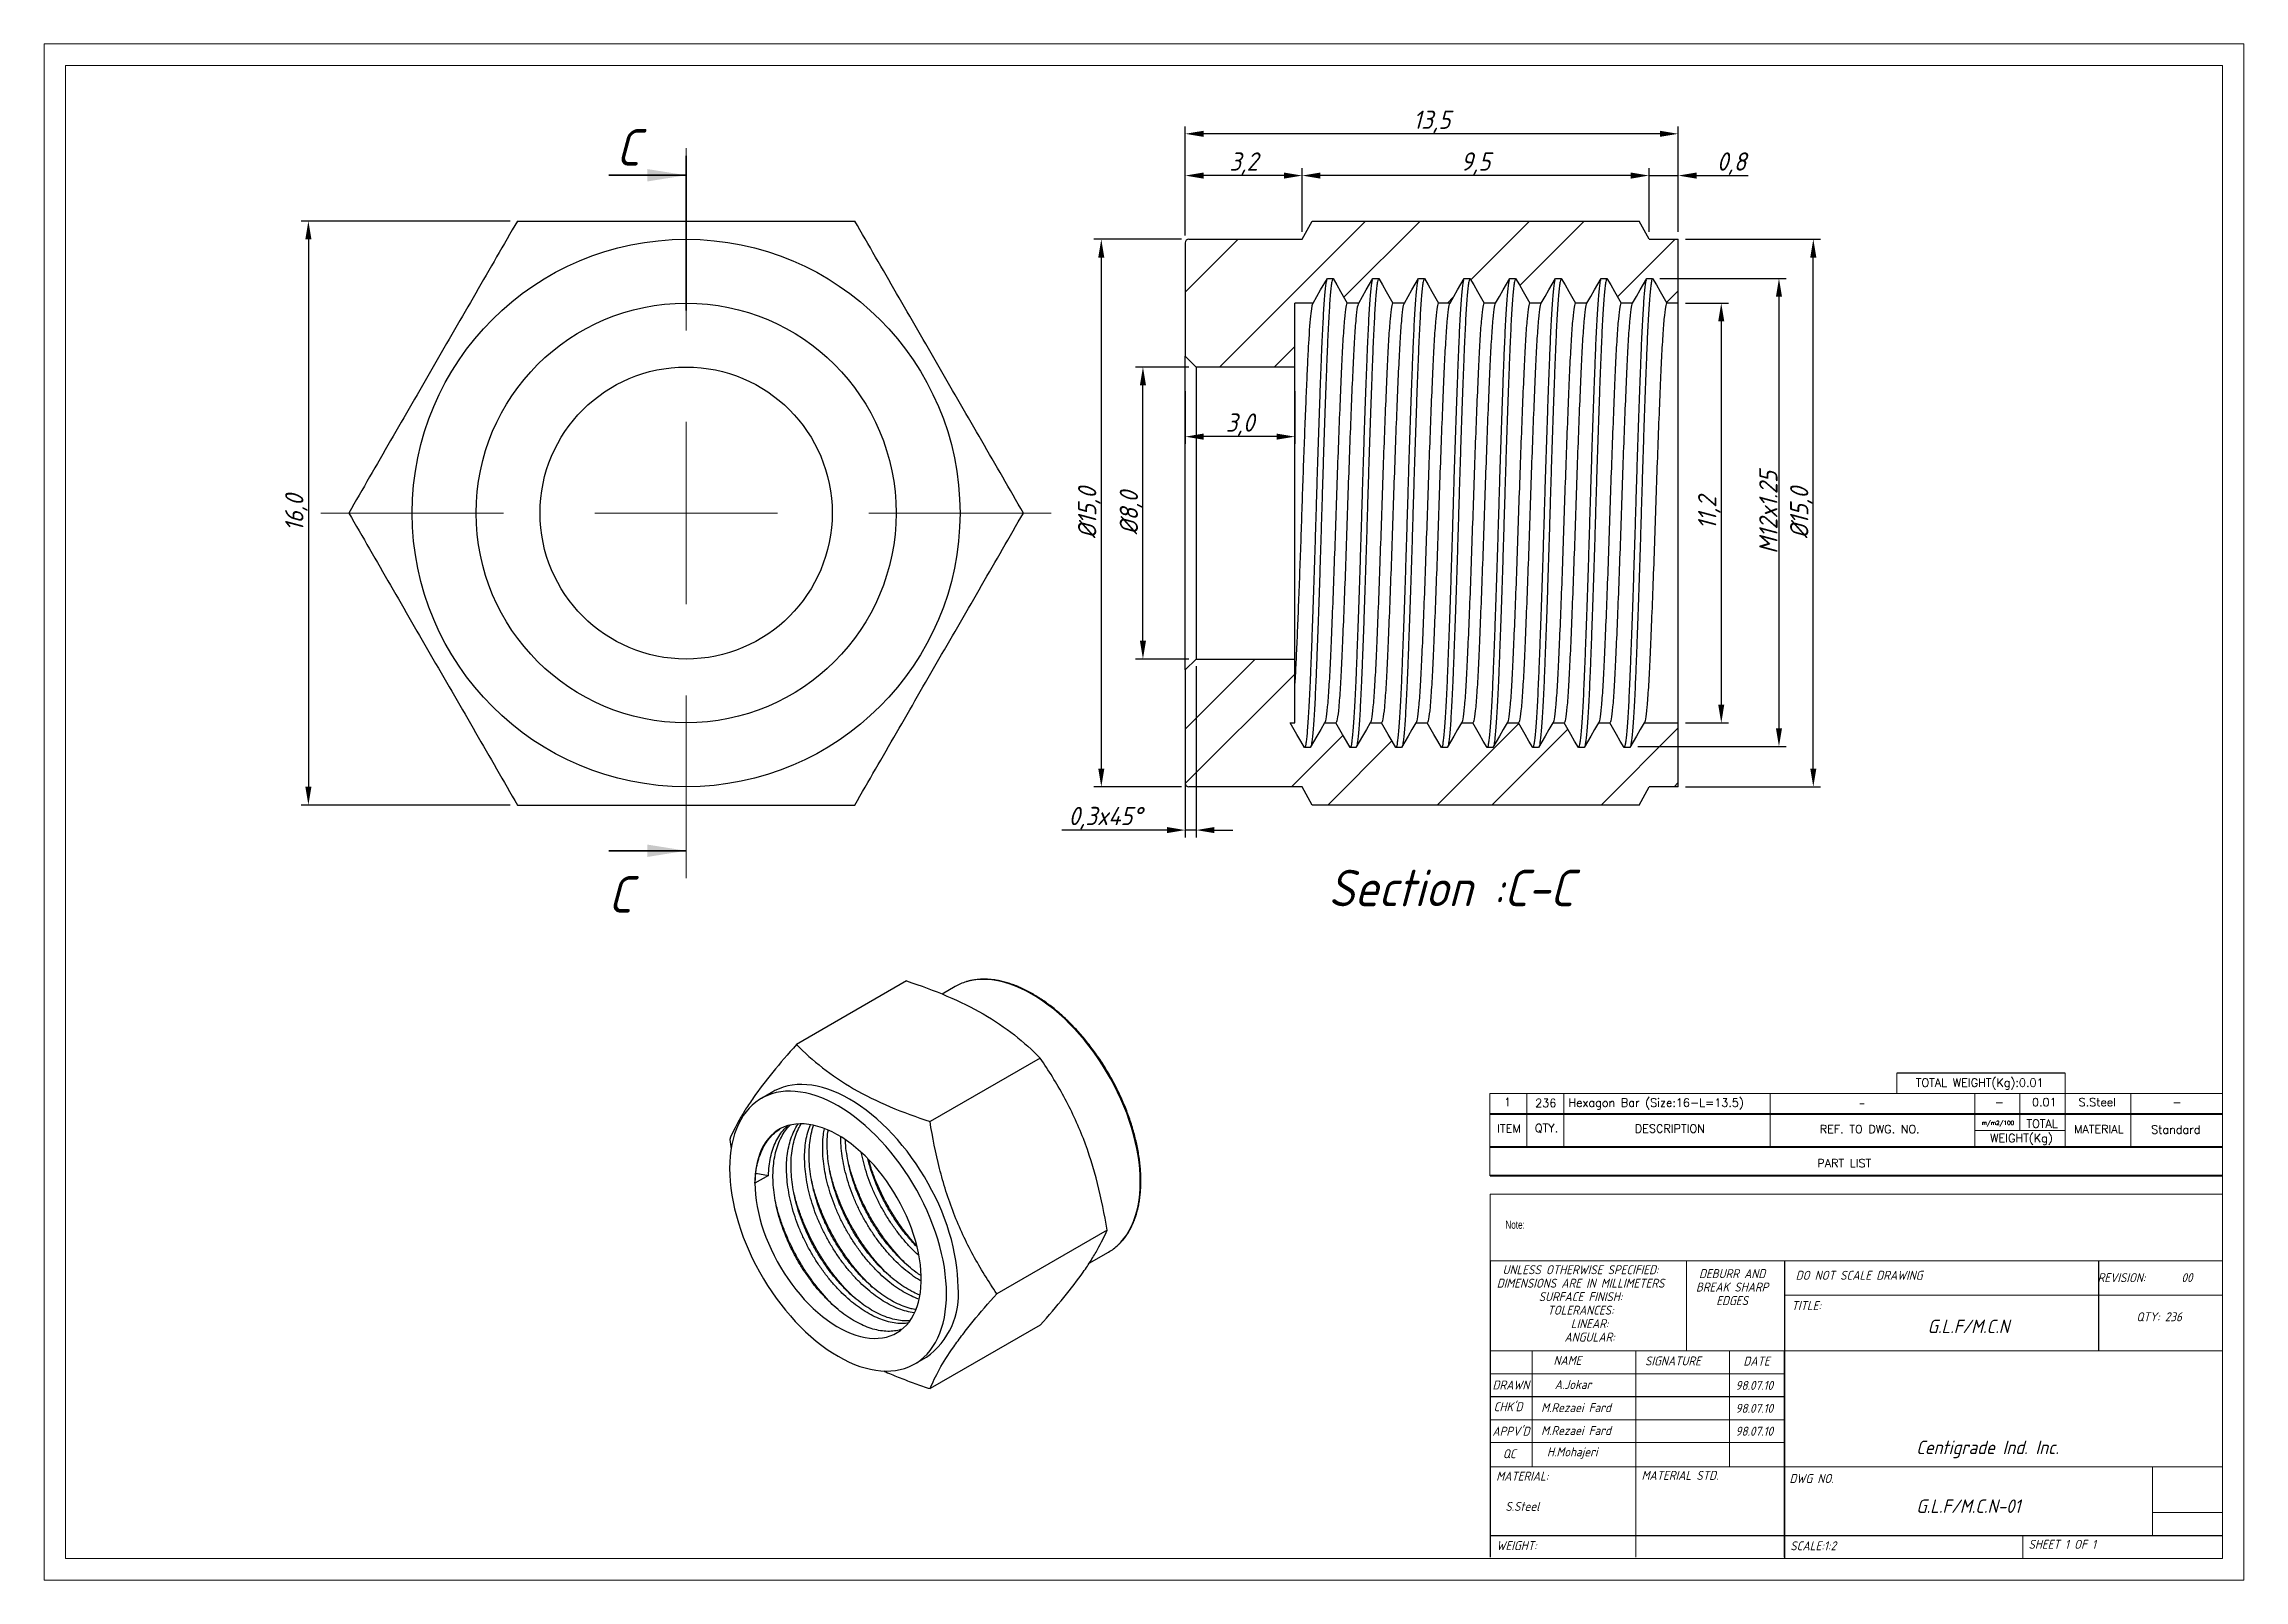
# Model space of a CAD drawing. Header units: millimetres. Extents: x 911.1 to 971.4, y 591.9 to 633.9.
import ezdxf
from ezdxf.enums import TextEntityAlignment as Align

# ---------------------------------------------------------------- set-up
doc = ezdxf.new("R2010")
doc.units = ezdxf.units.MM
doc.linetypes.add('PHANTOM', pattern=[12.7, 6.35, -1.27, 1.27, -1.27, 1.27, -1.27])
doc.linetypes.add('SLD-Solid', pattern=[0])
doc.layers.add('title', color=7, linetype='Continuous', lineweight=15)
doc.styles.add('GENISO', font='geniso.shx', dxfattribs={"oblique": 15})
doc.styles.add('SLDTEXTSTYLE0', font='TXT', dxfattribs={"width": 0.75})
doc.styles.add('TITLE', font='romans.shx', dxfattribs={"height": 2.5})
doc.dimstyles.new('Scale', dxfattribs={"dimscale": 0.2, "dimtxt": 2.5, "dimasz": 2.5, "dimexe": 1, "dimexo": 1, "dimgap": 0.2, "dimtad": 1, "dimdec": 1, "dimzin": 0, "dimtxsty": 'GENISO', "dimcen": 2.5, "dimclrd": 1, "dimclre": 1, "dimclrt": 7, "dimadec": 0, "dimazin": 0, "dimtfac": 1, "dimtdec": 1, "dimtmove": 0, "dimatfit": 3, "dimfxl": 1, "dimtzin": 0, "dimlwd": -1, "dimlwe": -1, "dimarcsym": 0})
pattern_1 = [(45, (903.445, 540.3032), (-2.24506, 2.24506), []), (45, (904.9416, 540.3032), (-2.24506, 2.24506), [])]

msp = doc.modelspace()

# ---------------------------------------------------------------- texts
at = {"attachment_point": 5, "style": 'GENISO'}
for s, insert, char_height in [('C', (927.122, 631.104), 1), ('C', (926.906, 610.639), 1), ('Section :C-C', (949.662, 610.814), 1), ('DIMENSIONS ARE IN MILLIMETERS', (953.214, 599.987), 0.24609), ('UNLESS OTHERWISE SPECIFIED:', (953.214, 600.356), 0.24609), ('DEBURR AND', (957.364, 600.249), 0.2461), ('DO NOT SCALE DRAWING', (960.841, 600.203), 0.24609), ('REVISION:       00', (968.672, 600.139), 0.24609), ('SURFACE FINISH:', (953.214, 599.618), 0.24609), ('BREAK SHARP', (957.364, 599.88), 0.24609), ('EDGES', (957.364, 599.511), 0.2461), ('TITLE:', (959.396, 599.373), 0.2461), ('TOLERANCES:', (953.214, 599.248), 0.24609), ('LINEAR:', (953.463, 598.879), 0.2461), ('G.L.F/M.C.N', (963.833, 598.803), 0.36914), ('\\pxi-3,l4,t4;QTY:^I236', (968.934, 599.066), 0.24609), ('ANGULAR:', (953.463, 598.51), 0.2461), ('NAME', (952.854, 597.872), 0.2461), ('SIGNATURE', (955.744, 597.857), 0.2461), ('DATE', (958.032, 597.851), 0.2461), ('DRAWN', (951.306, 597.198), 0.2461), ('A.Jokar', (953.009, 597.21), 0.2461), ('98.07.10', (957.971, 597.187), 0.2461), ("CHK'D", (951.229, 596.603), 0.2461), ('M.Rezaei Fard', (953.091, 596.578), 0.24609), ('98.07.10', (957.971, 596.559), 0.2461), ("APPV'D", (951.309, 595.932), 0.2461), ('M.Rezaei Fard', (953.091, 595.95), 0.24609), ('98.07.10', (957.971, 595.932), 0.2461), ('QC', (951.261, 595.315), 0.2461), ('H.Mohajeri', (952.987, 595.328), 0.2461), ('Centigrade Ind. Inc.', (964.357, 595.433), 0.36914), ('MATERIAL:', (951.62, 594.7), 0.2461), ('MATERIAL STD.', (955.936, 594.721), 0.24609), ('DWG NO.', (959.539, 594.636), 0.2461), ('G.L.F/M.C.N-01', (963.833, 593.878), 0.36914), ('S.Steel', (951.62, 593.872), 0.2461), ('WEIGHT:', (951.463, 592.798), 0.2461), ('SCALE:1:2', (959.584, 592.792), 0.2461), ('SHEET 1 OF 1', (966.404, 592.833), 0.24609)]:
    msp.add_mtext(s, dxfattribs=dict(at, insert=insert, char_height=char_height))
at = {"linetype": 'Continuous', "lineweight": 15, "insert": (951.157, 601.699), "char_height": 0.2215, "attachment_point": 1, "style": 'SLDTEXTSTYLE0'}
msp.add_mtext('Note:', dxfattribs=at)
at = {"layer": 'title', "style": 'TITLE'}
for s, height, p in [('TOTAL WEIGHT(Kg):0.01', 0.225, (964.143, 605.466)), ('236', 0.225, (952.261, 604.924)), ('-', 0.225, (964.678, 604.946)), ('0.01', 0.225, (965.912, 604.946)), ('S.Steel', 0.225, (967.363, 604.946)), ('-', 0.225, (969.548, 604.946)), ('ITEM', 0.225, (951.253, 604.226)), ('QTY.', 0.225, (952.281, 604.226)), ('DESCRIPTION', 0.225, (955.66, 604.222)), ('REF. TO DWG. NO.', 0.225, (961.133, 604.208)), ('m/m2/100', 0.1125, (964.641, 604.37)), ('TOTAL', 0.225, (965.852, 604.358)), ('MATERIAL', 0.225, (967.405, 604.208)), ('Standard', 0.225, (969.513, 604.196)), ('WEIGHT(Kg)', 0.225, (965.287, 603.946)), ('PART LIST', 0.225, (960.434, 603.275))]:
    msp.add_text(s, height=height, dxfattribs=at).set_placement(p, align=Align.MIDDLE)
for s, height, p in [('1', 0.225, (951.118, 604.84)), ('Hexagon Bar (Size:16-L=13.5)', 0.225, (952.882, 604.821)), ('-', 0.162, (960.829, 604.832))]:
    msp.add_text(s, height=height, dxfattribs=at).set_placement(p)

# ---------------------------------------------------------------- blocks, each defined once
blk = doc.blocks.new('SW_CENTERMARKSYMBOL_0')
at = {"color": 0, "linetype": 'Continuous', "lineweight": 0}
for p, q in [((0, 15), (0, 30)), ((0, 0), (0, 7.5)), ((-15, 0), (-30, 0)), ((0, 0), (-7.5, 0)), ((0, 0), (0, -7.5)), ((0, 0), (7.5, 0)), ((15, 0), (30, 0)), ((0, -15), (0, -30))]:
    blk.add_line(p, q, dxfattribs=at)
blk = doc.blocks.new('*D64')
at = {"color": 1, "transparency": 16777216}
for p, q in [((942.389, 628.687), (942.389, 631.676)), ((955.389, 631.476), (942.889, 631.476)), ((955.889, 628.787), (955.889, 631.676))]:
    blk.add_line(p, q, dxfattribs=at)
for points in [[(942.889, 631.559), (942.889, 631.393), (942.389, 631.476)], [(955.389, 631.559), (955.389, 631.393), (955.889, 631.476)]]:
    blk.add_solid(points, dxfattribs=at)
at = {"layer": 'Defpoints', "color": 0, "transparency": 16777216}
for p in [(942.389, 631.476), (942.389, 628.487), (955.889, 628.587)]:
    blk.add_point(p, dxfattribs=at)
at = {"color": 7, "transparency": 16777216, "insert": (949.139, 631.803), "char_height": 0.5, "attachment_point": 5, "style": 'GENISO'}
blk.add_mtext('13,5', dxfattribs=at)
blk = doc.blocks.new('*D65')
at = {"color": 1, "transparency": 16777216}
for p, q in [((954.589, 630.332), (954.089, 630.332)), ((955.089, 628.787), (955.089, 630.532)), ((955.089, 630.332), (955.889, 630.332)), ((955.889, 628.787), (955.889, 630.532)), ((956.389, 630.332), (957.808, 630.332))]:
    blk.add_line(p, q, dxfattribs=at)
for points in [[(954.589, 630.415), (954.589, 630.248), (955.089, 630.332)], [(956.389, 630.415), (956.389, 630.248), (955.889, 630.332)]]:
    blk.add_solid(points, dxfattribs=at)
at = {"layer": 'Defpoints', "color": 0, "transparency": 16777216}
for p in [(955.089, 630.332), (955.089, 628.587), (955.889, 628.587)]:
    blk.add_point(p, dxfattribs=at)
at = {"color": 7, "transparency": 16777216, "insert": (957.349, 630.659), "char_height": 0.5, "attachment_point": 5, "style": 'GENISO'}
blk.add_mtext('0,8', dxfattribs=at)
blk = doc.blocks.new('*D66')
at = {"color": 1, "transparency": 16777216}
for p, q in [((945.589, 628.787), (945.589, 630.532)), ((954.589, 630.332), (946.089, 630.332)), ((955.089, 628.787), (955.089, 630.532))]:
    blk.add_line(p, q, dxfattribs=at)
for points in [[(946.089, 630.415), (946.089, 630.248), (945.589, 630.332)], [(954.589, 630.415), (954.589, 630.248), (955.089, 630.332)]]:
    blk.add_solid(points, dxfattribs=at)
at = {"layer": 'Defpoints', "color": 0, "transparency": 16777216}
for p in [(945.589, 630.332), (945.589, 628.587), (955.089, 628.587)]:
    blk.add_point(p, dxfattribs=at)
at = {"color": 7, "transparency": 16777216, "insert": (950.339, 630.659), "char_height": 0.5, "attachment_point": 5, "style": 'GENISO'}
blk.add_mtext('9,5', dxfattribs=at)
blk = doc.blocks.new('*D67')
at = {"color": 1, "transparency": 16777216}
for p, q in [((942.389, 628.687), (942.389, 630.532)), ((945.089, 630.332), (942.889, 630.332)), ((945.589, 628.787), (945.589, 630.532))]:
    blk.add_line(p, q, dxfattribs=at)
for points in [[(942.889, 630.415), (942.889, 630.248), (942.389, 630.332)], [(945.089, 630.415), (945.089, 630.248), (945.589, 630.332)]]:
    blk.add_solid(points, dxfattribs=at)
at = {"layer": 'Defpoints', "color": 0, "transparency": 16777216}
for p in [(942.389, 630.332), (942.389, 628.487), (945.589, 628.587)]:
    blk.add_point(p, dxfattribs=at)
at = {"color": 7, "transparency": 16777216, "insert": (943.989, 630.659), "char_height": 0.5, "attachment_point": 5, "style": 'GENISO'}
blk.add_mtext('3,2', dxfattribs=at)
blk = doc.blocks.new('*D68')
at = {"color": 1, "transparency": 16777216}
for p, q in [((923.902, 629.087), (918.177, 629.087)), ((918.377, 628.587), (918.377, 613.587)), ((923.902, 613.087), (918.177, 613.087))]:
    blk.add_line(p, q, dxfattribs=at)
for points in [[(918.294, 628.587), (918.461, 628.587), (918.377, 629.087)], [(918.294, 613.587), (918.461, 613.587), (918.377, 613.087)]]:
    blk.add_solid(points, dxfattribs=at)
at = {"layer": 'Defpoints', "color": 0, "transparency": 16777216}
for p in [(924.102, 629.087), (918.377, 613.087), (924.102, 613.087)]:
    blk.add_point(p, dxfattribs=at)
at = {"color": 7, "transparency": 16777216, "insert": (918.05, 621.087), "char_height": 0.5, "attachment_point": 5, "rotation": 90, "style": 'GENISO'}
blk.add_mtext('16,0', dxfattribs=at)
blk = doc.blocks.new('*D69')
at = {"color": 1, "transparency": 16777216}
for p, q in [((942.289, 628.587), (939.89, 628.587)), ((940.09, 628.087), (940.09, 614.087)), ((942.289, 613.587), (939.89, 613.587))]:
    blk.add_line(p, q, dxfattribs=at)
for points in [[(940.007, 628.087), (940.173, 628.087), (940.09, 628.587)], [(940.007, 614.087), (940.173, 614.087), (940.09, 613.587)]]:
    blk.add_solid(points, dxfattribs=at)
at = {"layer": 'Defpoints', "color": 0, "transparency": 16777216}
for p in [(942.489, 628.587), (940.09, 613.587), (942.489, 613.587)]:
    blk.add_point(p, dxfattribs=at)
at = {"color": 7, "transparency": 16777216, "insert": (939.762, 621.087), "char_height": 0.5, "attachment_point": 5, "rotation": 90, "style": 'GENISO'}
blk.add_mtext('%%C15,0', dxfattribs=at)
blk = doc.blocks.new('*D70')
at = {"color": 1, "transparency": 16777216}
for p, q in [((942.489, 625.087), (941.031, 625.087)), ((941.231, 617.587), (941.231, 624.587)), ((942.489, 617.087), (941.031, 617.087))]:
    blk.add_line(p, q, dxfattribs=at)
for points in [[(941.147, 624.587), (941.314, 624.587), (941.231, 625.087)], [(941.147, 617.587), (941.314, 617.587), (941.231, 617.087)]]:
    blk.add_solid(points, dxfattribs=at)
at = {"layer": 'Defpoints', "color": 0, "transparency": 16777216}
for p in [(941.231, 625.087), (942.689, 625.087), (942.689, 617.087)]:
    blk.add_point(p, dxfattribs=at)
at = {"color": 7, "transparency": 16777216, "insert": (940.903, 621.087), "char_height": 0.5, "attachment_point": 5, "rotation": 90, "style": 'GENISO'}
blk.add_mtext('%%C8,0', dxfattribs=at)
blk = doc.blocks.new('*D71')
at = {"color": 1, "transparency": 16777216}
for p, q in [((942.389, 616.587), (942.389, 612.201)), ((942.689, 616.887), (942.689, 612.201)), ((941.889, 612.401), (939.006, 612.401)), ((942.689, 612.401), (942.389, 612.401)), ((943.189, 612.401), (943.689, 612.401))]:
    blk.add_line(p, q, dxfattribs=at)
for points in [[(941.889, 612.484), (941.889, 612.317), (942.389, 612.401)], [(943.189, 612.484), (943.189, 612.317), (942.689, 612.401)]]:
    blk.add_solid(points, dxfattribs=at)
at = {"layer": 'Defpoints', "color": 0, "transparency": 16777216}
for p in [(942.689, 617.087), (942.389, 616.787), (942.389, 612.401)]:
    blk.add_point(p, dxfattribs=at)
at = {"color": 7, "transparency": 16777216, "insert": (940.197, 612.728), "char_height": 0.5, "attachment_point": 5, "style": 'GENISO'}
blk.add_mtext('0,3x45%%D', dxfattribs=at)
blk = doc.blocks.new('*D72')
at = {"color": 1, "transparency": 16777216}
for p, q in [((942.389, 624.421), (942.389, 622.979)), ((945.389, 624.421), (945.389, 622.979)), ((944.889, 623.179), (942.889, 623.179))]:
    blk.add_line(p, q, dxfattribs=at)
for points in [[(942.889, 623.263), (942.889, 623.096), (942.389, 623.179)], [(944.889, 623.263), (944.889, 623.096), (945.389, 623.179)]]:
    blk.add_solid(points, dxfattribs=at)
at = {"layer": 'Defpoints', "color": 0, "transparency": 16777216}
for p in [(942.389, 624.621), (945.389, 624.621), (942.389, 623.179)]:
    blk.add_point(p, dxfattribs=at)
at = {"color": 7, "transparency": 16777216, "insert": (943.889, 623.507), "char_height": 0.5, "attachment_point": 5, "style": 'GENISO'}
blk.add_mtext('3,0', dxfattribs=at)
blk = doc.blocks.new('*D73')
at = {"color": 1, "transparency": 16777216}
for p, q in [((955.386, 627.514), (958.847, 627.514)), ((958.647, 627.014), (958.647, 615.192)), ((954.779, 614.692), (958.847, 614.692))]:
    blk.add_line(p, q, dxfattribs=at)
for points in [[(958.564, 627.014), (958.73, 627.014), (958.647, 627.514)], [(958.564, 615.192), (958.73, 615.192), (958.647, 614.692)]]:
    blk.add_solid(points, dxfattribs=at)
at = {"layer": 'Defpoints', "color": 0, "transparency": 16777216}
for p in [(955.186, 627.514), (954.579, 614.692), (958.647, 614.692)]:
    blk.add_point(p, dxfattribs=at)
at = {"color": 7, "transparency": 16777216, "insert": (958.357, 621.103), "char_height": 0.5, "attachment_point": 5, "rotation": 90, "style": 'GENISO'}
blk.add_mtext('M12x1.25', dxfattribs=at)
blk = doc.blocks.new('*D74')
at = {"color": 1, "transparency": 16777216}
for p, q in [((956.089, 628.587), (959.787, 628.587)), ((959.587, 614.087), (959.587, 628.087)), ((956.089, 613.587), (959.787, 613.587))]:
    blk.add_line(p, q, dxfattribs=at)
for points in [[(959.504, 628.087), (959.671, 628.087), (959.587, 628.587)], [(959.504, 614.087), (959.671, 614.087), (959.587, 613.587)]]:
    blk.add_solid(points, dxfattribs=at)
at = {"layer": 'Defpoints', "color": 0, "transparency": 16777216}
for p in [(955.889, 628.587), (959.587, 628.587), (955.889, 613.587)]:
    blk.add_point(p, dxfattribs=at)
at = {"color": 7, "transparency": 16777216, "insert": (959.26, 621.087), "char_height": 0.5, "attachment_point": 5, "rotation": 90, "style": 'GENISO'}
blk.add_mtext('%%C15,0', dxfattribs=at)
blk = doc.blocks.new('*D75')
at = {"color": 1, "transparency": 16777216}
for p, q in [((956.089, 626.837), (957.267, 626.837)), ((957.067, 626.337), (957.067, 615.837)), ((956.089, 615.337), (957.267, 615.337))]:
    blk.add_line(p, q, dxfattribs=at)
for points in [[(956.984, 626.337), (957.15, 626.337), (957.067, 626.837)], [(956.984, 615.837), (957.15, 615.837), (957.067, 615.337)]]:
    blk.add_solid(points, dxfattribs=at)
at = {"layer": 'Defpoints', "color": 0, "transparency": 16777216}
for p in [(955.889, 626.837), (955.889, 615.337), (957.067, 615.337)]:
    blk.add_point(p, dxfattribs=at)
at = {"color": 7, "transparency": 16777216, "insert": (956.74, 621.087), "char_height": 0.5, "attachment_point": 5, "rotation": 90, "style": 'GENISO'}
blk.add_mtext('11,2', dxfattribs=at)

# ---------------------------------------------------------------- dimensions: what is measured, and where the dimension line sits
for base, p1, p2, picture, middle in [((942.389, 631.476), (955.889, 628.587), (942.389, 628.487), '*D64', (949.139, 631.803)), ((942.389, 630.332), (945.589, 628.587), (942.389, 628.487), '*D67', (943.989, 630.659)), ((945.589, 630.332), (955.089, 628.587), (945.589, 628.587), '*D66', (950.339, 630.659)), ((942.389, 623.179), (945.389, 624.621), (942.389, 624.621), '*D72', (943.889, 623.507))]:
    dim = msp.add_linear_dim(base=base, p1=p1, p2=p2, dimstyle='Scale')
    dim.commit()
    dim.dimension.update_dxf_attribs({"geometry": picture, "text_midpoint": middle})
dim = msp.add_linear_dim(base=(955.089, 630.332), p1=(955.889, 628.587), p2=(955.089, 628.587), dimstyle='Scale')
dim.commit()
dim.dimension.update_dxf_attribs({"geometry": '*D65', "text_midpoint": (957.349, 630.332), "dimtype": 160})
dim = msp.add_linear_dim(base=(918.377, 613.087), p1=(924.102, 629.087), p2=(924.102, 613.087), angle=90, dimstyle='Scale')
dim.commit()
dim.dimension.update_dxf_attribs({"geometry": '*D68', "text_midpoint": (918.05, 621.087)})
for base, p1, p2, text, picture, middle in [((940.09, 613.587), (942.489, 628.587), (942.489, 613.587), '%%C<>', '*D69', (940.09, 621.087)), ((959.587, 628.587), (955.889, 613.587), (955.889, 628.587), '%%C<>', '*D74', (959.587, 621.087)), ((958.647, 614.692), (955.186, 627.514), (954.579, 614.692), 'M12x1.25', '*D73', (958.647, 621.103))]:
    dim = msp.add_linear_dim(base=base, p1=p1, p2=p2, angle=90, text=text, dimstyle='Scale')
    dim.commit()
    dim.dimension.update_dxf_attribs({"geometry": picture, "text_midpoint": middle, "dimtype": 160})
for base, p1, p2, text, picture, middle in [((957.067, 615.337), (955.889, 626.837), (955.889, 615.337), '11,2', '*D75', (956.74, 621.087)), ((941.231, 625.087), (942.689, 617.087), (942.689, 625.087), '%%C<>', '*D70', (940.903, 621.087))]:
    dim = msp.add_linear_dim(base=base, p1=p1, p2=p2, angle=90, text=text, dimstyle='Scale')
    dim.commit()
    dim.dimension.update_dxf_attribs({"geometry": picture, "text_midpoint": middle})
dim = msp.add_linear_dim(base=(942.389, 612.401), p1=(942.689, 617.087), p2=(942.389, 616.787), text='<>x45%%D', dimstyle='Scale')
dim.commit()
dim.dimension.update_dxf_attribs({"geometry": '*D71', "text_midpoint": (940.197, 612.728)})

# ---------------------------------------------------------------- hatches: boundary and pattern name
at = {"linetype": 'Continuous', "lineweight": 18}
h = msp.add_hatch(dxfattribs=at)
h.set_pattern_fill('ANSI32', color=256, scale=0.333333, style=0)
h.set_pattern_definition(pattern_1)
edge = h.paths.add_edge_path(flags=0)
edge.add_line((953.389, 626.837), (953.78, 627.514))
edge.add_line((953.78, 627.514), (953.936, 627.514))
edge.add_line((953.936, 627.514), (954.327, 626.837))
edge.add_line((954.327, 626.837), (954.639, 626.837))
edge.add_line((954.639, 626.837), (955.03, 627.514))
edge.add_line((955.03, 627.514), (955.186, 627.514))
edge.add_line((955.186, 627.514), (955.577, 626.837))
edge.add_line((955.577, 626.837), (955.889, 626.837))
edge.add_line((955.889, 626.837), (955.889, 628.587))
edge.add_line((955.889, 628.587), (955.089, 628.587))
edge.add_line((955.089, 628.587), (954.819, 629.087))
edge.add_line((954.819, 629.087), (945.86, 629.087))
edge.add_line((945.86, 629.087), (945.589, 628.587))
edge.add_line((945.589, 628.587), (942.489, 628.587))
edge.add_arc((942.489, 628.487), 0.1, 90, 180)
edge.add_line((942.389, 628.487), (942.389, 625.387))
edge.add_line((942.389, 625.387), (942.689, 625.087))
edge.add_line((942.689, 625.087), (945.389, 625.087))
edge.add_line((945.389, 625.087), (945.389, 626.837))
edge.add_line((945.389, 626.837), (945.889, 626.837))
edge.add_line((945.889, 626.837), (946.28, 627.514))
edge.add_line((946.28, 627.514), (946.436, 627.514))
edge.add_line((946.436, 627.514), (946.827, 626.837))
edge.add_line((946.827, 626.837), (947.139, 626.837))
edge.add_line((947.139, 626.837), (947.53, 627.514))
edge.add_line((947.53, 627.514), (947.686, 627.514))
edge.add_line((947.686, 627.514), (948.077, 626.837))
edge.add_line((948.077, 626.837), (948.389, 626.837))
edge.add_line((948.389, 626.837), (948.78, 627.514))
edge.add_line((948.78, 627.514), (948.936, 627.514))
edge.add_line((948.936, 627.514), (949.327, 626.837))
edge.add_line((949.327, 626.837), (949.639, 626.837))
edge.add_line((949.639, 626.837), (950.03, 627.514))
edge.add_line((950.03, 627.514), (950.186, 627.514))
edge.add_line((950.186, 627.514), (950.577, 626.837))
edge.add_line((950.577, 626.837), (950.889, 626.837))
edge.add_line((950.889, 626.837), (951.28, 627.514))
edge.add_line((951.28, 627.514), (951.436, 627.514))
edge.add_line((951.436, 627.514), (951.827, 626.837))
edge.add_line((951.827, 626.837), (952.139, 626.837))
edge.add_line((952.139, 626.837), (952.53, 627.514))
edge.add_line((952.53, 627.514), (952.686, 627.514))
edge.add_line((952.686, 627.514), (953.077, 626.837))
edge.add_line((953.077, 626.837), (953.389, 626.837))
h = msp.add_hatch(dxfattribs=at)
h.set_pattern_fill('ANSI32', color=256, scale=0.333333, style=0)
h.set_pattern_definition(pattern_1)
edge = h.paths.add_edge_path(flags=0)
edge.add_line((953.311, 614.661), (953.155, 614.661))
edge.add_line((953.155, 614.661), (952.764, 615.337))
edge.add_line((952.764, 615.337), (952.452, 615.337))
edge.add_line((952.452, 615.337), (952.061, 614.661))
edge.add_line((952.061, 614.661), (951.905, 614.661))
edge.add_line((951.905, 614.661), (951.514, 615.337))
edge.add_line((951.514, 615.337), (951.202, 615.337))
edge.add_line((951.202, 615.337), (950.811, 614.661))
edge.add_line((950.811, 614.661), (950.655, 614.661))
edge.add_line((950.655, 614.661), (950.264, 615.337))
edge.add_line((950.264, 615.337), (949.952, 615.337))
edge.add_line((949.952, 615.337), (949.561, 614.661))
edge.add_line((949.561, 614.661), (949.405, 614.661))
edge.add_line((949.405, 614.661), (949.014, 615.337))
edge.add_line((949.014, 615.337), (948.702, 615.337))
edge.add_line((948.702, 615.337), (948.311, 614.661))
edge.add_line((948.311, 614.661), (948.155, 614.661))
edge.add_line((948.155, 614.661), (947.764, 615.337))
edge.add_line((947.764, 615.337), (947.452, 615.337))
edge.add_line((947.452, 615.337), (947.061, 614.661))
edge.add_line((947.061, 614.661), (946.905, 614.661))
edge.add_line((946.905, 614.661), (946.514, 615.337))
edge.add_line((946.514, 615.337), (946.202, 615.337))
edge.add_line((946.202, 615.337), (945.811, 614.661))
edge.add_line((945.811, 614.661), (945.655, 614.661))
edge.add_line((945.655, 614.661), (945.264, 615.337))
edge.add_line((945.264, 615.337), (945.389, 615.337))
edge.add_line((945.389, 615.337), (945.389, 617.087))
edge.add_line((945.389, 617.087), (942.689, 617.087))
edge.add_line((942.689, 617.087), (942.389, 616.787))
edge.add_line((942.389, 616.787), (942.389, 613.687))
edge.add_arc((942.489, 613.687), 0.1, 180, 270)
edge.add_line((942.489, 613.587), (945.589, 613.587))
edge.add_line((945.589, 613.587), (945.86, 613.087))
edge.add_line((945.86, 613.087), (954.819, 613.087))
edge.add_line((954.819, 613.087), (955.089, 613.587))
edge.add_line((955.089, 613.587), (955.889, 613.587))
edge.add_line((955.889, 613.587), (955.889, 615.337))
edge.add_line((955.889, 615.337), (954.952, 615.337))
edge.add_line((954.952, 615.337), (954.561, 614.661))
edge.add_line((954.561, 614.661), (954.405, 614.661))
edge.add_line((954.405, 614.661), (954.014, 615.337))
edge.add_line((954.014, 615.337), (953.702, 615.337))
edge.add_line((953.702, 615.337), (953.311, 614.661))

# ---------------------------------------------------------------- linework, layer by layer
at = {"linetype": 'PHANTOM', "lineweight": 35}
msp.add_line((928.721, 626.636), (928.721, 630.87), dxfattribs=at)
at = {"linetype": 'Continuous', "lineweight": 35}
for p, q in [((926.604, 630.341), (928.721, 630.341)), ((926.604, 611.834), (928.721, 611.834))]:
    msp.add_line(p, q, dxfattribs=at)
at = {"linetype": 'Continuous', "lineweight": 25}
for p, q in [((945.589, 628.587), (945.86, 629.087)), ((945.86, 629.087), (954.819, 629.087)), ((955.089, 628.587), (954.819, 629.087)), ((942.389, 628.487), (942.389, 625.387)), ((942.489, 628.587), (945.589, 628.587)), ((955.089, 628.587), (955.889, 628.587)), ((955.889, 626.837), (955.889, 628.587)), ((946.28, 627.514), (946.436, 627.514)), ((947.53, 627.514), (947.686, 627.514)), ((948.78, 627.514), (948.936, 627.514)), ((950.03, 627.514), (950.186, 627.514)), ((951.28, 627.514), (951.436, 627.514)), ((952.53, 627.514), (952.686, 627.514)), ((953.78, 627.514), (953.936, 627.514)), ((955.03, 627.514), (955.186, 627.514)), ((945.889, 626.837), (945.389, 626.837)), ((945.389, 625.087), (945.389, 626.837)), ((947.139, 626.837), (946.827, 626.837)), ((948.389, 626.837), (948.077, 626.837)), ((949.639, 626.837), (949.327, 626.837)), ((950.889, 626.837), (950.577, 626.837)), ((952.139, 626.837), (951.827, 626.837)), ((953.389, 626.837), (953.077, 626.837)), ((954.639, 626.837), (954.327, 626.837)), ((955.889, 626.837), (955.577, 626.837)), ((955.889, 615.337), (955.889, 626.837)), ((942.389, 625.387), (942.689, 625.087)), ((942.389, 616.787), (942.389, 625.387)), ((945.389, 625.087), (942.689, 625.087)), ((942.689, 625.087), (942.689, 617.087)), ((945.389, 617.087), (945.389, 625.087)), ((942.689, 617.087), (942.389, 616.787)), ((942.689, 617.087), (945.389, 617.087)), ((945.389, 615.337), (945.389, 617.087)), ((942.389, 616.787), (942.389, 613.687)), ((945.264, 615.337), (945.389, 615.337)), ((946.202, 615.337), (946.514, 615.337)), ((947.452, 615.337), (947.764, 615.337)), ((948.702, 615.337), (949.014, 615.337)), ((949.952, 615.337), (950.264, 615.337)), ((951.202, 615.337), (951.514, 615.337)), ((952.452, 615.337), (952.764, 615.337)), ((953.702, 615.337), (954.014, 615.337)), ((954.952, 615.337), (955.889, 615.337)), ((955.889, 613.587), (955.889, 615.337)), ((945.811, 614.661), (945.655, 614.661)), ((947.061, 614.661), (946.905, 614.661)), ((948.311, 614.661), (948.155, 614.661)), ((949.561, 614.661), (949.405, 614.661)), ((950.811, 614.661), (950.655, 614.661)), ((952.061, 614.661), (951.905, 614.661)), ((953.311, 614.661), (953.155, 614.661)), ((954.561, 614.661), (954.405, 614.661)), ((945.589, 613.587), (942.489, 613.587)), ((945.86, 613.087), (945.589, 613.587)), ((954.819, 613.087), (955.089, 613.587)), ((955.889, 613.587), (955.089, 613.587)), ((954.819, 613.087), (945.86, 613.087)), ((934.76, 608.267), (931.743, 606.525)), ((936.089, 608.114), (935.733, 607.909)), ((938.418, 606.156), (935.4, 604.414)), ((931.099, 605.234), (930.783, 605.051)), ((929.914, 603.923), (929.957, 603.67)), ((930.977, 602.942), (930.606, 602.728)), ((930.626, 602.997), (930.977, 602.942)), ((940.247, 601.442), (937.229, 599.7)), ((939.76, 600.534), (940.288, 600.839)), ((938.418, 598.839), (935.4, 597.098)), ((934.982, 597.776), (935.299, 597.959))]:
    msp.add_line(p, q, dxfattribs=at)
for p, q in [((966.482, 605.744), (961.872, 605.744)), ((950.739, 600.604), (950.739, 592.483)), ((958.801, 600.604), (958.801, 592.446)), ((967.408, 598.131), (967.408, 600.604)), ((958.801, 592.483), (958.801, 598.131)), ((958.801, 596.876), (950.739, 596.876)), ((950.739, 593.073), (970.79, 593.073))]:
    msp.add_line(p, q)
at = {"linetype": 'SLD-Solid', "lineweight": 15}
for p, q in [((950.739, 602.427), (970.79, 602.427)), ((950.739, 602.427), (950.739, 600.604)), ((950.739, 600.604), (970.79, 600.604)), ((956.113, 600.604), (956.113, 598.131)), ((970.79, 599.663), (958.801, 599.663)), ((970.79, 598.131), (950.739, 598.131)), ((951.891, 598.131), (951.891, 594.956)), ((954.724, 598.131), (954.724, 592.483)), ((957.295, 598.131), (957.295, 594.956)), ((958.801, 597.503), (950.739, 597.503)), ((958.801, 596.248), (950.739, 596.248)), ((958.801, 595.62), (950.739, 595.62)), ((952.274, 594.956), (950.739, 594.956)), ((952.274, 594.956), (970.79, 594.956)), ((968.871, 593.073), (968.871, 594.956)), ((970.79, 593.701), (968.871, 593.701)), ((965.327, 592.446), (965.327, 593.073))]:
    msp.add_line(p, q, dxfattribs=at)
for points in [[(911.138, 633.937), (971.381, 633.937), (971.381, 591.855), (911.138, 591.855)], [(911.728, 633.346), (970.79, 633.346), (970.79, 592.446), (911.728, 592.446)]]:
    msp.add_lwpolyline(points, close=True, dxfattribs=at)
at = {"linetype": 'Continuous', "lineweight": 25, "flags": 128}
for points in [[(945.889, 626.837), (945.993, 627.017), (946.097, 627.197), (946.28, 627.514)], [(946.436, 627.514), (946.54, 627.334), (946.644, 627.154), (946.827, 626.837)], [(947.139, 626.837), (947.243, 627.017), (947.347, 627.197), (947.53, 627.514)], [(947.686, 627.514), (947.79, 627.334), (947.894, 627.154), (948.077, 626.837)], [(948.389, 626.837), (948.493, 627.017), (948.597, 627.197), (948.78, 627.514)], [(948.936, 627.514), (949.04, 627.334), (949.144, 627.154), (949.327, 626.837)], [(949.639, 626.837), (949.743, 627.017), (949.847, 627.197), (950.03, 627.514)], [(950.186, 627.514), (950.29, 627.334), (950.394, 627.154), (950.577, 626.837)], [(950.889, 626.837), (950.993, 627.017), (951.097, 627.197), (951.28, 627.514)], [(951.436, 627.514), (951.54, 627.334), (951.644, 627.154), (951.827, 626.837)], [(952.139, 626.837), (952.243, 627.017), (952.347, 627.197), (952.53, 627.514)], [(952.686, 627.514), (952.79, 627.334), (952.894, 627.154), (953.077, 626.837)], [(953.389, 626.837), (953.493, 627.017), (953.597, 627.197), (953.78, 627.514)], [(953.936, 627.514), (954.04, 627.334), (954.144, 627.154), (954.327, 626.837)], [(954.639, 626.837), (954.743, 627.017), (954.847, 627.197), (955.03, 627.514)], [(955.186, 627.514), (955.29, 627.334), (955.394, 627.154), (955.577, 626.837)], [(945.655, 614.661), (945.551, 614.84), (945.447, 615.02), (945.264, 615.337)], [(946.202, 615.337), (946.098, 615.158), (945.994, 614.978), (945.811, 614.661)], [(946.905, 614.661), (946.801, 614.84), (946.697, 615.02), (946.514, 615.337)], [(947.452, 615.337), (947.348, 615.158), (947.244, 614.978), (947.061, 614.661)], [(948.155, 614.661), (948.051, 614.84), (947.947, 615.02), (947.764, 615.337)], [(948.702, 615.337), (948.598, 615.158), (948.494, 614.978), (948.311, 614.661)], [(949.405, 614.661), (949.301, 614.84), (949.197, 615.02), (949.014, 615.337)], [(949.952, 615.337), (949.848, 615.158), (949.744, 614.978), (949.561, 614.661)], [(950.655, 614.661), (950.551, 614.84), (950.447, 615.02), (950.264, 615.337)], [(951.202, 615.337), (951.098, 615.158), (950.994, 614.978), (950.811, 614.661)], [(951.905, 614.661), (951.801, 614.84), (951.697, 615.02), (951.514, 615.337)], [(952.452, 615.337), (952.348, 615.158), (952.244, 614.978), (952.061, 614.661)], [(953.155, 614.661), (953.051, 614.84), (952.947, 615.02), (952.764, 615.337)], [(953.702, 615.337), (953.598, 615.158), (953.494, 614.978), (953.311, 614.661)], [(954.405, 614.661), (954.301, 614.84), (954.197, 615.02), (954.014, 615.337)], [(954.952, 615.337), (954.848, 615.158), (954.744, 614.978), (954.561, 614.661)], [(940.551, 601.035), (940.626, 601.111), (940.709, 601.208), (940.785, 601.314), (940.855, 601.427), (940.918, 601.549), (940.974, 601.678), (941.022, 601.814), (941.064, 601.958), (941.098, 602.107), (941.124, 602.263), (941.143, 602.424), (941.155, 602.591), (941.158, 602.762), (941.155, 602.938), (941.143, 603.118), (941.124, 603.302), (941.098, 603.488), (941.064, 603.677), (941.022, 603.868), (940.974, 604.06), (940.918, 604.254), (940.855, 604.448), (940.785, 604.642), (940.709, 604.836), (940.626, 605.029), (940.537, 605.22), (940.442, 605.41), (940.341, 605.597), (940.235, 605.781), (940.123, 605.962), (940.006, 606.139), (939.885, 606.312), (939.76, 606.48), (939.63, 606.643), (939.496, 606.801), (939.36, 606.952), (939.22, 607.097), (939.078, 607.236), (938.933, 607.367), (938.786, 607.491), (938.638, 607.607), (938.489, 607.715), (938.339, 607.815), (938.189, 607.906), (938.038, 607.989), (937.888, 608.062), (937.739, 608.126), (937.591, 608.181), (937.444, 608.227), (937.3, 608.262), (937.157, 608.288), (937.017, 608.305), (936.881, 608.311), (936.747, 608.307), (936.618, 608.294), (936.492, 608.271), (936.394, 608.245)], [(935.852, 599.699), (935.848, 599.875), (935.837, 600.055), (935.818, 600.238), (935.792, 600.425), (935.758, 600.614), (935.716, 600.805), (935.667, 600.997), (935.612, 601.191), (935.549, 601.385), (935.479, 601.579), (935.403, 601.773), (935.32, 601.966), (935.231, 602.157), (935.136, 602.347), (935.035, 602.534), (934.929, 602.718), (934.817, 602.899), (934.7, 603.076), (934.579, 603.249), (934.453, 603.417), (934.324, 603.58), (934.19, 603.738), (934.054, 603.889), (933.914, 604.034), (933.772, 604.173), (933.627, 604.304), (933.48, 604.428), (933.332, 604.544), (933.183, 604.652), (933.033, 604.752), (932.882, 604.843), (932.732, 604.926), (932.582, 604.999), (932.433, 605.063), (932.285, 605.118), (932.138, 605.163), (931.993, 605.199), (931.851, 605.225), (931.711, 605.241), (931.575, 605.248), (931.441, 605.244), (931.312, 605.231), (931.186, 605.208), (931.065, 605.175), (930.948, 605.133), (930.836, 605.081), (930.73, 605.019), (930.629, 604.948), (930.534, 604.869), (930.445, 604.78), (930.362, 604.683), (930.286, 604.577), (930.216, 604.463), (930.153, 604.342), (930.097, 604.213), (930.049, 604.076), (930.007, 603.933), (929.973, 603.783), (929.947, 603.628), (929.928, 603.466), (929.916, 603.3), (929.913, 603.128), (929.916, 602.952), (929.928, 602.772), (929.947, 602.589), (929.973, 602.403), (930.007, 602.214), (930.049, 602.023), (930.097, 601.83), (930.153, 601.637), (930.216, 601.443), (930.286, 601.248), (930.362, 601.055), (930.445, 600.862), (930.534, 600.67), (930.629, 600.481), (930.73, 600.294), (930.836, 600.109), (930.948, 599.928), (931.065, 599.751), (931.186, 599.578), (931.312, 599.41), (931.441, 599.247), (931.575, 599.09), (931.711, 598.938), (931.851, 598.793), (931.993, 598.655), (932.138, 598.523), (932.285, 598.4), (932.433, 598.283), (932.582, 598.175), (932.732, 598.075), (932.882, 597.984), (933.033, 597.902), (933.183, 597.828), (933.332, 597.764), (933.48, 597.709), (933.627, 597.664), (933.772, 597.628), (933.914, 597.602), (934.054, 597.586), (934.19, 597.58), (934.324, 597.583), (934.453, 597.596), (934.579, 597.62), (934.7, 597.652), (934.817, 597.695), (934.929, 597.747), (935.035, 597.808), (935.136, 597.879), (935.231, 597.959), (935.32, 598.047), (935.403, 598.145), (935.479, 598.25), (935.549, 598.364), (935.612, 598.486), (935.667, 598.615), (935.716, 598.751), (935.758, 598.894), (935.792, 599.044), (935.818, 599.2), (935.837, 599.361), (935.848, 599.528), (935.852, 599.699)], [(936.169, 599.882), (936.165, 600.058), (936.154, 600.238), (936.135, 600.421), (936.108, 600.608), (936.074, 600.796), (936.033, 600.987), (935.984, 601.18), (935.928, 601.374), (935.866, 601.568), (935.796, 601.762), (935.72, 601.956), (935.637, 602.149), (935.548, 602.34), (935.453, 602.53), (935.352, 602.717), (935.245, 602.901), (935.134, 603.082), (935.017, 603.259), (934.896, 603.432), (934.77, 603.6), (934.641, 603.763), (934.507, 603.921), (934.37, 604.072), (934.231, 604.217), (934.088, 604.356), (933.944, 604.487), (933.797, 604.611), (933.649, 604.727), (933.5, 604.835), (933.35, 604.935), (933.199, 605.026), (933.049, 605.109), (932.899, 605.182), (932.75, 605.246), (932.601, 605.301), (932.455, 605.346), (932.31, 605.382), (932.168, 605.408), (932.028, 605.424), (931.891, 605.431), (931.758, 605.427), (931.628, 605.414), (931.503, 605.391), (931.381, 605.358), (931.265, 605.315), (931.153, 605.263), (931.099, 605.234)], [(930.606, 602.728), (930.609, 602.574), (930.621, 602.417), (930.64, 602.256), (930.666, 602.092), (930.699, 601.927), (930.74, 601.759), (930.788, 601.59), (930.843, 601.421), (930.905, 601.252), (930.974, 601.083), (931.048, 600.915), (931.129, 600.749), (931.216, 600.585), (931.308, 600.424), (931.405, 600.266), (931.507, 600.112), (931.614, 599.962), (931.725, 599.818), (931.84, 599.678), (931.958, 599.544), (932.08, 599.417), (932.204, 599.296), (932.33, 599.182), (932.458, 599.075), (932.588, 598.977), (932.719, 598.886), (932.85, 598.804), (932.981, 598.73), (933.112, 598.665), (933.242, 598.61), (933.371, 598.564), (933.498, 598.527), (933.623, 598.5), (933.746, 598.482), (933.866, 598.475), (933.983, 598.477), (934.096, 598.488), (934.205, 598.51), (934.309, 598.541), (934.409, 598.582), (934.504, 598.632), (934.593, 598.691), (934.677, 598.76), (934.755, 598.837), (934.826, 598.923), (934.891, 599.017), (934.95, 599.119), (935.001, 599.228), (935.046, 599.345), (935.083, 599.469), (935.113, 599.599), (935.136, 599.735), (935.151, 599.877), (935.158, 600.024), (935.158, 600.176), (935.151, 600.331), (935.136, 600.491), (935.113, 600.653), (935.083, 600.818), (935.046, 600.985), (935.001, 601.153), (934.95, 601.322), (934.891, 601.491), (934.826, 601.66), (934.755, 601.829), (934.677, 601.996), (934.593, 602.161), (934.504, 602.323), (934.409, 602.483), (934.309, 602.639), (934.205, 602.791), (934.096, 602.938), (933.983, 603.08), (933.866, 603.217), (933.746, 603.348), (933.623, 603.472), (933.498, 603.59), (933.371, 603.7), (933.242, 603.803), (933.112, 603.897), (932.981, 603.984), (932.85, 604.062), (932.719, 604.131), (932.588, 604.191), (932.458, 604.242), (932.33, 604.283), (932.204, 604.315), (932.08, 604.338), (931.958, 604.35), (931.84, 604.353), (931.725, 604.346), (931.614, 604.329), (931.507, 604.303), (931.405, 604.267), (931.308, 604.222), (931.216, 604.167), (931.129, 604.103), (931.048, 604.03), (930.974, 603.949), (930.905, 603.859), (930.843, 603.761), (930.788, 603.655), (930.74, 603.542), (930.699, 603.421), (930.666, 603.294), (930.64, 603.161), (930.621, 603.022), (930.609, 602.877), (930.606, 602.728)]]:
    msp.add_lwpolyline(points, dxfattribs=at)
at = {"linetype": 'Continuous', "lineweight": 25}
for radius in [7.5, 5.75, 4]:
    msp.add_circle((928.721, 621.087), radius, dxfattribs=at)
for centre, radius, start, end in [((942.489, 628.487), 0.1, 90, 180), ((942.489, 613.687), 0.1, 180, 270), ((936.8, 606.879), 1.426, 106.56528, 119.93844), ((939.575, 602.073), 1.425, 300.05493, 313.23104), ((934.078, 599.67), 2.102, 305.51369, 5.79849)]:
    msp.add_arc(centre, radius, start, end, dxfattribs=at)
for points, knots in [([(924.102, 629.087), (923.724, 628.433), (923.343, 627.774), (922.575, 626.443), (922.188, 625.772), (921.6, 624.754), (921.404, 624.413), (921.014, 623.739), (920.82, 623.404), (920.243, 622.403), (919.862, 621.743), (919.483, 621.087)], [0, 0, 0, 0, 0.25, 0.25, 0.5, 0.5, 0.625, 0.625, 0.75, 0.75, 1, 1, 1, 1]), ([(924.102, 629.087), (924.856, 629.087), (925.626, 629.087), (927.169, 629.087), (927.944, 629.087), (929.504, 629.087), (930.293, 629.087), (931.834, 629.087), (932.591, 629.087), (933.34, 629.087)], [0, 0, 0, 0, 0.25, 0.25, 0.5, 0.5, 0.75, 0.75, 1, 1, 1, 1]), ([(937.958, 621.087), (937.58, 621.742), (937.2, 622.401), (936.432, 623.731), (936.044, 624.403), (935.456, 625.421), (935.26, 625.761), (934.87, 626.436), (934.677, 626.771), (934.099, 627.772), (933.718, 628.432), (933.34, 629.087)], [0, 0, 0, 0, 0.25, 0.25, 0.5, 0.5, 0.625, 0.625, 0.75, 0.75, 1, 1, 1, 1]), ([(946.261, 627.482), (946.256, 627.463), (946.245, 627.423), (946.228, 627.301), (946.21, 627.129), (946.192, 626.91), (946.174, 626.647), (946.157, 626.346), (946.14, 626.008), (946.123, 625.635), (946.107, 625.226), (946.09, 624.78), (946.072, 624.301), (946.054, 623.793), (946.036, 623.267), (946.018, 622.728), (946, 622.183), (945.984, 621.635), (945.967, 621.084), (945.951, 620.529), (945.933, 619.972), (945.916, 619.417), (945.898, 618.872), (945.88, 618.347), (945.862, 617.848), (945.844, 617.379), (945.827, 616.941), (945.811, 616.535), (945.794, 616.16), (945.777, 615.817), (945.759, 615.512), (945.741, 615.249), (945.723, 615.033), (945.705, 614.865), (945.688, 614.747), (945.671, 614.674), (945.66, 614.665), (945.655, 614.661)], [0, 0, 0, 0, 0.025606, 0.054639, 0.08384, 0.113095, 0.141768, 0.170272, 0.198503, 0.226363, 0.254732, 0.283485, 0.312518, 0.341719, 0.370974, 0.399647, 0.428151, 0.456382, 0.484242, 0.512611, 0.541364, 0.570397, 0.599598, 0.628853, 0.657526, 0.68603, 0.714261, 0.742121, 0.77049, 0.799243, 0.828276, 0.857477, 0.886732, 0.915405, 0.943909, 0.972141, 1, 1, 1, 1]), ([(946.436, 627.514), (946.431, 627.509), (946.419, 627.5), (946.402, 627.424), (946.384, 627.302), (946.366, 627.129), (946.348, 626.91), (946.33, 626.647), (946.313, 626.346), (946.296, 626.008), (946.28, 625.635), (946.263, 625.226), (946.246, 624.78), (946.228, 624.301), (946.21, 623.793), (946.192, 623.267), (946.174, 622.728), (946.157, 622.183), (946.14, 621.635), (946.123, 621.084), (946.107, 620.529), (946.09, 619.972), (946.072, 619.417), (946.054, 618.872), (946.036, 618.347), (946.018, 617.848), (946, 617.379), (945.984, 616.941), (945.967, 616.535), (945.951, 616.16), (945.933, 615.817), (945.916, 615.512), (945.898, 615.249), (945.88, 615.033), (945.862, 614.866), (945.845, 614.749), (945.834, 614.71), (945.829, 614.692)], [0, 0, 0, 0, 0.028364, 0.057112, 0.086139, 0.115334, 0.144584, 0.173252, 0.201751, 0.229977, 0.257831, 0.286195, 0.314943, 0.34397, 0.373166, 0.402415, 0.431083, 0.459582, 0.487808, 0.515662, 0.544026, 0.572774, 0.601801, 0.630997, 0.660246, 0.688914, 0.717413, 0.745639, 0.773493, 0.801858, 0.830605, 0.859632, 0.888828, 0.918077, 0.946745, 0.975244, 1, 1, 1, 1]), ([(947.507, 627.463), (947.503, 627.45), (947.494, 627.414), (947.478, 627.3), (947.46, 627.129), (947.442, 626.91), (947.424, 626.647), (947.407, 626.346), (947.39, 626.008), (947.373, 625.635), (947.357, 625.226), (947.34, 624.78), (947.322, 624.301), (947.304, 623.793), (947.286, 623.267), (947.268, 622.728), (947.25, 622.183), (947.234, 621.635), (947.217, 621.084), (947.201, 620.529), (947.183, 619.972), (947.166, 619.417), (947.148, 618.872), (947.13, 618.347), (947.112, 617.848), (947.094, 617.379), (947.077, 616.941), (947.061, 616.535), (947.044, 616.16), (947.027, 615.817), (947.009, 615.512), (946.991, 615.249), (946.973, 615.033), (946.955, 614.865), (946.938, 614.747), (946.921, 614.674), (946.91, 614.665), (946.905, 614.661)], [0, 0, 0, 0, 0.018426, 0.047672, 0.077088, 0.106559, 0.135443, 0.164158, 0.192597, 0.220662, 0.24924, 0.278205, 0.307452, 0.336868, 0.366338, 0.395222, 0.423937, 0.452376, 0.480441, 0.50902, 0.537985, 0.567231, 0.596647, 0.626118, 0.655002, 0.683716, 0.712156, 0.740221, 0.768799, 0.797764, 0.82701, 0.856427, 0.885897, 0.914781, 0.943496, 0.971935, 1, 1, 1, 1]), ([(947.686, 627.514), (947.681, 627.509), (947.669, 627.5), (947.652, 627.424), (947.634, 627.302), (947.616, 627.129), (947.598, 626.91), (947.58, 626.647), (947.563, 626.346), (947.546, 626.008), (947.53, 625.635), (947.513, 625.226), (947.496, 624.78), (947.478, 624.301), (947.46, 623.793), (947.442, 623.267), (947.424, 622.728), (947.407, 622.183), (947.39, 621.635), (947.373, 621.084), (947.357, 620.529), (947.34, 619.972), (947.322, 619.417), (947.304, 618.872), (947.286, 618.347), (947.268, 617.848), (947.25, 617.379), (947.234, 616.941), (947.217, 616.535), (947.201, 616.16), (947.183, 615.817), (947.166, 615.512), (947.148, 615.249), (947.13, 615.033), (947.112, 614.866), (947.095, 614.749), (947.084, 614.71), (947.079, 614.692)], [0, 0, 0, 0, 0.028364, 0.057112, 0.086139, 0.115334, 0.144584, 0.173252, 0.201751, 0.229977, 0.257831, 0.286195, 0.314943, 0.34397, 0.373166, 0.402415, 0.431083, 0.459582, 0.487808, 0.515662, 0.544026, 0.572774, 0.601801, 0.630997, 0.660246, 0.688914, 0.717413, 0.745639, 0.773493, 0.801858, 0.830605, 0.859632, 0.888828, 0.918077, 0.946745, 0.975244, 1, 1, 1, 1]), ([(948.757, 627.463), (948.753, 627.45), (948.744, 627.414), (948.728, 627.3), (948.71, 627.129), (948.692, 626.91), (948.674, 626.647), (948.657, 626.346), (948.64, 626.008), (948.623, 625.635), (948.607, 625.226), (948.59, 624.78), (948.572, 624.301), (948.554, 623.793), (948.536, 623.267), (948.518, 622.728), (948.5, 622.183), (948.484, 621.635), (948.467, 621.084), (948.451, 620.529), (948.433, 619.972), (948.416, 619.417), (948.398, 618.872), (948.38, 618.347), (948.362, 617.848), (948.344, 617.379), (948.327, 616.941), (948.311, 616.535), (948.294, 616.16), (948.277, 615.817), (948.259, 615.512), (948.241, 615.249), (948.223, 615.033), (948.205, 614.865), (948.188, 614.747), (948.171, 614.674), (948.16, 614.665), (948.155, 614.661)], [0, 0, 0, 0, 0.018426, 0.047672, 0.077088, 0.106559, 0.135443, 0.164158, 0.192597, 0.220662, 0.24924, 0.278205, 0.307452, 0.336868, 0.366338, 0.395222, 0.423937, 0.452376, 0.480441, 0.50902, 0.537985, 0.567231, 0.596647, 0.626118, 0.655002, 0.683716, 0.712156, 0.740221, 0.768799, 0.797764, 0.82701, 0.856427, 0.885897, 0.914781, 0.943496, 0.971935, 1, 1, 1, 1]), ([(948.936, 627.514), (948.931, 627.509), (948.919, 627.5), (948.902, 627.424), (948.884, 627.302), (948.866, 627.129), (948.848, 626.91), (948.83, 626.647), (948.813, 626.346), (948.796, 626.008), (948.78, 625.635), (948.763, 625.226), (948.746, 624.78), (948.728, 624.301), (948.71, 623.793), (948.692, 623.267), (948.674, 622.728), (948.657, 622.183), (948.64, 621.635), (948.623, 621.084), (948.607, 620.529), (948.59, 619.972), (948.572, 619.417), (948.554, 618.872), (948.536, 618.347), (948.518, 617.848), (948.5, 617.379), (948.484, 616.941), (948.467, 616.535), (948.451, 616.16), (948.433, 615.817), (948.416, 615.512), (948.398, 615.249), (948.38, 615.033), (948.362, 614.866), (948.345, 614.749), (948.334, 614.71), (948.329, 614.692)], [0, 0, 0, 0, 0.028364, 0.057112, 0.086139, 0.115334, 0.144584, 0.173252, 0.201751, 0.229977, 0.257831, 0.286195, 0.314943, 0.34397, 0.373166, 0.402415, 0.431083, 0.459582, 0.487808, 0.515662, 0.544026, 0.572774, 0.601801, 0.630997, 0.660246, 0.688914, 0.717413, 0.745639, 0.773493, 0.801858, 0.830605, 0.859632, 0.888828, 0.918077, 0.946745, 0.975244, 1, 1, 1, 1]), ([(950.007, 627.463), (950.003, 627.45), (949.994, 627.414), (949.978, 627.3), (949.96, 627.129), (949.942, 626.91), (949.924, 626.647), (949.907, 626.346), (949.89, 626.008), (949.873, 625.635), (949.857, 625.226), (949.84, 624.78), (949.822, 624.301), (949.804, 623.793), (949.786, 623.267), (949.768, 622.728), (949.75, 622.183), (949.734, 621.635), (949.717, 621.084), (949.701, 620.529), (949.683, 619.972), (949.666, 619.417), (949.648, 618.872), (949.63, 618.347), (949.612, 617.848), (949.594, 617.379), (949.577, 616.941), (949.561, 616.535), (949.544, 616.16), (949.527, 615.817), (949.509, 615.512), (949.491, 615.249), (949.473, 615.033), (949.455, 614.865), (949.438, 614.747), (949.421, 614.674), (949.41, 614.665), (949.405, 614.661)], [0, 0, 0, 0, 0.018426, 0.047672, 0.077088, 0.106559, 0.135443, 0.164158, 0.192597, 0.220662, 0.24924, 0.278205, 0.307452, 0.336868, 0.366338, 0.395222, 0.423937, 0.452376, 0.480441, 0.50902, 0.537985, 0.567231, 0.596647, 0.626118, 0.655002, 0.683716, 0.712156, 0.740221, 0.768799, 0.797764, 0.82701, 0.856427, 0.885897, 0.914781, 0.943496, 0.971935, 1, 1, 1, 1]), ([(950.186, 627.514), (950.181, 627.509), (950.169, 627.5), (950.152, 627.424), (950.134, 627.302), (950.116, 627.129), (950.098, 626.91), (950.08, 626.647), (950.063, 626.346), (950.046, 626.008), (950.03, 625.635), (950.013, 625.226), (949.996, 624.78), (949.978, 624.301), (949.96, 623.793), (949.942, 623.267), (949.924, 622.728), (949.907, 622.183), (949.89, 621.635), (949.873, 621.084), (949.857, 620.529), (949.84, 619.972), (949.822, 619.417), (949.804, 618.872), (949.786, 618.347), (949.768, 617.848), (949.75, 617.379), (949.734, 616.941), (949.717, 616.535), (949.701, 616.16), (949.683, 615.817), (949.666, 615.512), (949.648, 615.249), (949.63, 615.033), (949.612, 614.866), (949.595, 614.749), (949.584, 614.71), (949.579, 614.692)], [0, 0, 0, 0, 0.028364, 0.057112, 0.086139, 0.115334, 0.144584, 0.173252, 0.201751, 0.229977, 0.257831, 0.286195, 0.314943, 0.34397, 0.373166, 0.402415, 0.431083, 0.459582, 0.487808, 0.515662, 0.544026, 0.572774, 0.601801, 0.630997, 0.660246, 0.688914, 0.717413, 0.745639, 0.773493, 0.801858, 0.830605, 0.859632, 0.888828, 0.918077, 0.946745, 0.975244, 1, 1, 1, 1]), ([(951.257, 627.463), (951.253, 627.45), (951.244, 627.414), (951.228, 627.3), (951.21, 627.129), (951.192, 626.91), (951.174, 626.647), (951.157, 626.346), (951.14, 626.008), (951.123, 625.635), (951.107, 625.226), (951.09, 624.78), (951.072, 624.301), (951.054, 623.793), (951.036, 623.267), (951.018, 622.728), (951, 622.183), (950.984, 621.635), (950.967, 621.084), (950.951, 620.529), (950.933, 619.972), (950.916, 619.417), (950.898, 618.872), (950.88, 618.347), (950.862, 617.848), (950.844, 617.379), (950.827, 616.941), (950.811, 616.535), (950.794, 616.16), (950.777, 615.817), (950.759, 615.512), (950.741, 615.249), (950.723, 615.033), (950.705, 614.865), (950.688, 614.747), (950.671, 614.674), (950.66, 614.665), (950.655, 614.661)], [0, 0, 0, 0, 0.018426, 0.047672, 0.077088, 0.106559, 0.135443, 0.164158, 0.192597, 0.220662, 0.24924, 0.278205, 0.307452, 0.336868, 0.366338, 0.395222, 0.423937, 0.452376, 0.480441, 0.50902, 0.537985, 0.567231, 0.596647, 0.626118, 0.655002, 0.683716, 0.712156, 0.740221, 0.768799, 0.797764, 0.82701, 0.856427, 0.885897, 0.914781, 0.943496, 0.971935, 1, 1, 1, 1]), ([(951.436, 627.514), (951.431, 627.509), (951.419, 627.5), (951.402, 627.424), (951.384, 627.302), (951.366, 627.129), (951.348, 626.91), (951.33, 626.647), (951.313, 626.346), (951.296, 626.008), (951.28, 625.635), (951.263, 625.226), (951.246, 624.78), (951.228, 624.301), (951.21, 623.793), (951.192, 623.267), (951.174, 622.728), (951.157, 622.183), (951.14, 621.635), (951.123, 621.084), (951.107, 620.529), (951.09, 619.972), (951.072, 619.417), (951.054, 618.872), (951.036, 618.347), (951.018, 617.848), (951, 617.379), (950.984, 616.941), (950.967, 616.535), (950.951, 616.16), (950.933, 615.817), (950.916, 615.512), (950.898, 615.249), (950.88, 615.033), (950.862, 614.866), (950.845, 614.749), (950.834, 614.71), (950.829, 614.692)], [0, 0, 0, 0, 0.028364, 0.057112, 0.086139, 0.115334, 0.144584, 0.173252, 0.201751, 0.229977, 0.257831, 0.286195, 0.314943, 0.34397, 0.373166, 0.402415, 0.431083, 0.459582, 0.487808, 0.515662, 0.544026, 0.572774, 0.601801, 0.630997, 0.660246, 0.688914, 0.717413, 0.745639, 0.773493, 0.801858, 0.830605, 0.859632, 0.888828, 0.918077, 0.946745, 0.975244, 1, 1, 1, 1]), ([(952.507, 627.463), (952.503, 627.45), (952.494, 627.414), (952.478, 627.3), (952.46, 627.129), (952.442, 626.91), (952.424, 626.647), (952.407, 626.346), (952.39, 626.008), (952.373, 625.635), (952.357, 625.226), (952.34, 624.78), (952.322, 624.301), (952.304, 623.793), (952.286, 623.267), (952.268, 622.728), (952.25, 622.183), (952.234, 621.635), (952.217, 621.084), (952.201, 620.529), (952.183, 619.972), (952.166, 619.417), (952.148, 618.872), (952.13, 618.347), (952.112, 617.848), (952.094, 617.379), (952.077, 616.941), (952.061, 616.535), (952.044, 616.16), (952.027, 615.817), (952.009, 615.512), (951.991, 615.249), (951.973, 615.033), (951.955, 614.865), (951.938, 614.747), (951.921, 614.674), (951.91, 614.665), (951.905, 614.661)], [0, 0, 0, 0, 0.018426, 0.047672, 0.077088, 0.106559, 0.135443, 0.164158, 0.192597, 0.220662, 0.24924, 0.278205, 0.307452, 0.336868, 0.366338, 0.395222, 0.423937, 0.452376, 0.480441, 0.50902, 0.537985, 0.567231, 0.596647, 0.626118, 0.655002, 0.683716, 0.712156, 0.740221, 0.768799, 0.797764, 0.82701, 0.856427, 0.885897, 0.914781, 0.943496, 0.971935, 1, 1, 1, 1]), ([(952.686, 627.514), (952.681, 627.509), (952.669, 627.5), (952.652, 627.424), (952.634, 627.302), (952.616, 627.129), (952.598, 626.91), (952.58, 626.647), (952.563, 626.346), (952.546, 626.008), (952.53, 625.635), (952.513, 625.226), (952.496, 624.78), (952.478, 624.301), (952.46, 623.793), (952.442, 623.267), (952.424, 622.728), (952.407, 622.183), (952.39, 621.635), (952.373, 621.084), (952.357, 620.529), (952.34, 619.972), (952.322, 619.417), (952.304, 618.872), (952.286, 618.347), (952.268, 617.848), (952.25, 617.379), (952.234, 616.941), (952.217, 616.535), (952.201, 616.16), (952.183, 615.817), (952.166, 615.512), (952.148, 615.249), (952.13, 615.033), (952.112, 614.866), (952.095, 614.749), (952.084, 614.71), (952.079, 614.692)], [0, 0, 0, 0, 0.028364, 0.057112, 0.086139, 0.115334, 0.144584, 0.173252, 0.201751, 0.229977, 0.257831, 0.286195, 0.314943, 0.34397, 0.373166, 0.402415, 0.431083, 0.459582, 0.487808, 0.515662, 0.544026, 0.572774, 0.601801, 0.630997, 0.660246, 0.688914, 0.717413, 0.745639, 0.773493, 0.801858, 0.830605, 0.859632, 0.888828, 0.918077, 0.946745, 0.975244, 1, 1, 1, 1]), ([(953.757, 627.463), (953.753, 627.45), (953.744, 627.414), (953.728, 627.3), (953.71, 627.129), (953.692, 626.91), (953.674, 626.647), (953.657, 626.346), (953.64, 626.008), (953.623, 625.635), (953.607, 625.226), (953.59, 624.78), (953.572, 624.301), (953.554, 623.793), (953.536, 623.267), (953.518, 622.728), (953.5, 622.183), (953.484, 621.635), (953.467, 621.084), (953.451, 620.529), (953.433, 619.972), (953.416, 619.417), (953.398, 618.872), (953.38, 618.347), (953.362, 617.848), (953.344, 617.379), (953.327, 616.941), (953.311, 616.535), (953.294, 616.16), (953.277, 615.817), (953.259, 615.512), (953.241, 615.249), (953.223, 615.033), (953.205, 614.865), (953.188, 614.747), (953.171, 614.674), (953.16, 614.665), (953.155, 614.661)], [0, 0, 0, 0, 0.018426, 0.047672, 0.077088, 0.106559, 0.135443, 0.164158, 0.192597, 0.220662, 0.24924, 0.278205, 0.307452, 0.336868, 0.366338, 0.395222, 0.423937, 0.452376, 0.480441, 0.50902, 0.537985, 0.567231, 0.596647, 0.626118, 0.655002, 0.683716, 0.712156, 0.740221, 0.768799, 0.797764, 0.82701, 0.856427, 0.885897, 0.914781, 0.943496, 0.971935, 1, 1, 1, 1]), ([(953.936, 627.514), (953.931, 627.509), (953.919, 627.5), (953.902, 627.424), (953.884, 627.302), (953.866, 627.129), (953.848, 626.91), (953.83, 626.647), (953.813, 626.346), (953.796, 626.008), (953.78, 625.635), (953.763, 625.226), (953.746, 624.78), (953.728, 624.301), (953.71, 623.793), (953.692, 623.267), (953.674, 622.728), (953.657, 622.183), (953.64, 621.635), (953.623, 621.084), (953.607, 620.529), (953.59, 619.972), (953.572, 619.417), (953.554, 618.872), (953.536, 618.347), (953.518, 617.848), (953.5, 617.379), (953.484, 616.941), (953.467, 616.535), (953.451, 616.16), (953.433, 615.817), (953.416, 615.512), (953.398, 615.249), (953.38, 615.033), (953.362, 614.866), (953.345, 614.749), (953.334, 614.71), (953.329, 614.692)], [0, 0, 0, 0, 0.028364, 0.057112, 0.086139, 0.115334, 0.144584, 0.173252, 0.201751, 0.229977, 0.257831, 0.286195, 0.314943, 0.34397, 0.373166, 0.402415, 0.431083, 0.459582, 0.487808, 0.515662, 0.544026, 0.572774, 0.601801, 0.630997, 0.660246, 0.688914, 0.717413, 0.745639, 0.773493, 0.801858, 0.830605, 0.859632, 0.888828, 0.918077, 0.946745, 0.975244, 1, 1, 1, 1]), ([(955.007, 627.463), (955.003, 627.45), (954.994, 627.414), (954.978, 627.3), (954.96, 627.129), (954.942, 626.91), (954.924, 626.647), (954.907, 626.346), (954.89, 626.008), (954.873, 625.635), (954.857, 625.226), (954.84, 624.78), (954.822, 624.301), (954.804, 623.793), (954.786, 623.267), (954.768, 622.728), (954.75, 622.183), (954.734, 621.635), (954.717, 621.084), (954.701, 620.529), (954.683, 619.972), (954.666, 619.417), (954.648, 618.872), (954.63, 618.347), (954.612, 617.848), (954.594, 617.379), (954.577, 616.941), (954.561, 616.535), (954.544, 616.16), (954.527, 615.817), (954.509, 615.512), (954.491, 615.249), (954.473, 615.033), (954.455, 614.865), (954.438, 614.747), (954.421, 614.674), (954.41, 614.665), (954.405, 614.661)], [0, 0, 0, 0, 0.018426, 0.047672, 0.077088, 0.106559, 0.135443, 0.164158, 0.192597, 0.220662, 0.24924, 0.278205, 0.307452, 0.336868, 0.366338, 0.395222, 0.423937, 0.452376, 0.480441, 0.50902, 0.537985, 0.567231, 0.596647, 0.626118, 0.655002, 0.683716, 0.712156, 0.740221, 0.768799, 0.797764, 0.82701, 0.856427, 0.885897, 0.914781, 0.943496, 0.971935, 1, 1, 1, 1]), ([(955.186, 627.514), (955.181, 627.509), (955.169, 627.5), (955.152, 627.424), (955.134, 627.302), (955.116, 627.129), (955.098, 626.91), (955.08, 626.647), (955.063, 626.346), (955.046, 626.008), (955.03, 625.635), (955.013, 625.226), (954.996, 624.78), (954.978, 624.301), (954.96, 623.793), (954.942, 623.267), (954.924, 622.728), (954.907, 622.183), (954.89, 621.635), (954.873, 621.084), (954.857, 620.529), (954.84, 619.972), (954.822, 619.417), (954.804, 618.872), (954.786, 618.347), (954.768, 617.848), (954.75, 617.379), (954.734, 616.941), (954.717, 616.535), (954.701, 616.16), (954.683, 615.817), (954.666, 615.512), (954.648, 615.249), (954.63, 615.033), (954.612, 614.866), (954.595, 614.749), (954.584, 614.71), (954.579, 614.692)], [0, 0, 0, 0, 0.028364, 0.057112, 0.086139, 0.115334, 0.144584, 0.173252, 0.201751, 0.229977, 0.257831, 0.286195, 0.314943, 0.34397, 0.373166, 0.402415, 0.431083, 0.459582, 0.487808, 0.515662, 0.544026, 0.572774, 0.601801, 0.630997, 0.660246, 0.688914, 0.717413, 0.745639, 0.773493, 0.801858, 0.830605, 0.859632, 0.888828, 0.918077, 0.946745, 0.975244, 1, 1, 1, 1]), ([(945.889, 626.837), (945.87, 626.837), (945.849, 626.745), (945.805, 626.368), (945.783, 626.083), (945.752, 625.55), (945.742, 625.354), (945.723, 624.937), (945.713, 624.71), (945.682, 623.978), (945.66, 623.424), (945.616, 622.261), (945.595, 621.655), (945.557, 620.478), (945.535, 619.871), (945.492, 618.711), (945.47, 618.159), (945.439, 617.432), (945.429, 617.207), (945.41, 616.793), (945.4, 616.598), (945.389, 616.422)], [0, 0, 0, 0, 0.125, 0.125, 0.25, 0.25, 0.3125, 0.3125, 0.375, 0.375, 0.5, 0.5, 0.625, 0.625, 0.75, 0.75, 0.875, 0.875, 0.9375, 0.9375, 1, 1, 1, 1]), ([(946.827, 626.837), (946.815, 626.837), (946.802, 626.802), (946.776, 626.656), (946.762, 626.545), (946.735, 626.254), (946.721, 626.072), (946.695, 625.652), (946.682, 625.412), (946.658, 624.894), (946.646, 624.604), (946.619, 623.977), (946.606, 623.64), (946.579, 622.935), (946.565, 622.569), (946.539, 621.828), (946.526, 621.454), (946.502, 620.721), (946.489, 620.347), (946.463, 619.606), (946.45, 619.239), (946.423, 618.535), (946.409, 618.197), (946.383, 617.57), (946.37, 617.281), (946.346, 616.762), (946.333, 616.523), (946.307, 616.102), (946.293, 615.921), (946.266, 615.629), (946.253, 615.519), (946.226, 615.373), (946.214, 615.337), (946.202, 615.337)], [0, 0, 0, 0, 0.0625, 0.0625, 0.125, 0.125, 0.1875, 0.1875, 0.25, 0.25, 0.3125, 0.3125, 0.375, 0.375, 0.4375, 0.4375, 0.5, 0.5, 0.5625, 0.5625, 0.625, 0.625, 0.6875, 0.6875, 0.75, 0.75, 0.8125, 0.8125, 0.875, 0.875, 0.9375, 0.9375, 1, 1, 1, 1]), ([(947.139, 626.837), (947.127, 626.837), (947.114, 626.802), (947.088, 626.656), (947.075, 626.545), (947.048, 626.254), (947.034, 626.072), (947.008, 625.652), (946.995, 625.412), (946.971, 624.894), (946.958, 624.604), (946.932, 623.977), (946.918, 623.64), (946.891, 622.935), (946.878, 622.569), (946.851, 621.828), (946.839, 621.454), (946.815, 620.721), (946.802, 620.347), (946.776, 619.606), (946.762, 619.239), (946.735, 618.535), (946.721, 618.197), (946.695, 617.57), (946.682, 617.281), (946.658, 616.762), (946.646, 616.523), (946.619, 616.102), (946.606, 615.921), (946.579, 615.629), (946.565, 615.519), (946.539, 615.373), (946.526, 615.337), (946.514, 615.337)], [0, 0, 0, 0, 0.0625, 0.0625, 0.125, 0.125, 0.1875, 0.1875, 0.25, 0.25, 0.3125, 0.3125, 0.375, 0.375, 0.4375, 0.4375, 0.5, 0.5, 0.5625, 0.5625, 0.625, 0.625, 0.6875, 0.6875, 0.75, 0.75, 0.8125, 0.8125, 0.875, 0.875, 0.9375, 0.9375, 1, 1, 1, 1]), ([(948.077, 626.837), (948.065, 626.837), (948.052, 626.802), (948.026, 626.656), (948.012, 626.545), (947.985, 626.254), (947.971, 626.072), (947.945, 625.652), (947.932, 625.412), (947.908, 624.894), (947.896, 624.604), (947.869, 623.977), (947.856, 623.64), (947.829, 622.935), (947.815, 622.569), (947.789, 621.828), (947.776, 621.454), (947.752, 620.721), (947.739, 620.347), (947.713, 619.606), (947.7, 619.239), (947.673, 618.535), (947.659, 618.197), (947.633, 617.57), (947.62, 617.281), (947.596, 616.762), (947.583, 616.523), (947.557, 616.102), (947.543, 615.921), (947.516, 615.629), (947.503, 615.519), (947.476, 615.373), (947.464, 615.337), (947.452, 615.337)], [0, 0, 0, 0, 0.0625, 0.0625, 0.125, 0.125, 0.1875, 0.1875, 0.25, 0.25, 0.3125, 0.3125, 0.375, 0.375, 0.4375, 0.4375, 0.5, 0.5, 0.5625, 0.5625, 0.625, 0.625, 0.6875, 0.6875, 0.75, 0.75, 0.8125, 0.8125, 0.875, 0.875, 0.9375, 0.9375, 1, 1, 1, 1]), ([(948.389, 626.837), (948.377, 626.837), (948.364, 626.802), (948.338, 626.656), (948.325, 626.545), (948.298, 626.254), (948.284, 626.072), (948.258, 625.652), (948.245, 625.412), (948.221, 624.894), (948.208, 624.604), (948.182, 623.977), (948.168, 623.64), (948.141, 622.935), (948.128, 622.569), (948.101, 621.828), (948.089, 621.454), (948.065, 620.721), (948.052, 620.347), (948.026, 619.606), (948.012, 619.239), (947.985, 618.535), (947.971, 618.197), (947.945, 617.57), (947.932, 617.281), (947.908, 616.762), (947.896, 616.523), (947.869, 616.102), (947.856, 615.921), (947.829, 615.629), (947.815, 615.519), (947.789, 615.373), (947.776, 615.337), (947.764, 615.337)], [0, 0, 0, 0, 0.0625, 0.0625, 0.125, 0.125, 0.1875, 0.1875, 0.25, 0.25, 0.3125, 0.3125, 0.375, 0.375, 0.4375, 0.4375, 0.5, 0.5, 0.5625, 0.5625, 0.625, 0.625, 0.6875, 0.6875, 0.75, 0.75, 0.8125, 0.8125, 0.875, 0.875, 0.9375, 0.9375, 1, 1, 1, 1]), ([(949.327, 626.837), (949.315, 626.837), (949.302, 626.802), (949.276, 626.656), (949.262, 626.545), (949.235, 626.254), (949.221, 626.072), (949.195, 625.652), (949.182, 625.412), (949.158, 624.894), (949.146, 624.604), (949.119, 623.977), (949.106, 623.64), (949.079, 622.935), (949.065, 622.569), (949.039, 621.828), (949.026, 621.454), (949.002, 620.721), (948.989, 620.347), (948.963, 619.606), (948.95, 619.239), (948.923, 618.535), (948.909, 618.197), (948.883, 617.57), (948.87, 617.281), (948.846, 616.762), (948.833, 616.523), (948.807, 616.102), (948.793, 615.921), (948.766, 615.629), (948.753, 615.519), (948.726, 615.373), (948.714, 615.337), (948.702, 615.337)], [0, 0, 0, 0, 0.0625, 0.0625, 0.125, 0.125, 0.1875, 0.1875, 0.25, 0.25, 0.3125, 0.3125, 0.375, 0.375, 0.4375, 0.4375, 0.5, 0.5, 0.5625, 0.5625, 0.625, 0.625, 0.6875, 0.6875, 0.75, 0.75, 0.8125, 0.8125, 0.875, 0.875, 0.9375, 0.9375, 1, 1, 1, 1]), ([(949.639, 626.837), (949.627, 626.837), (949.614, 626.802), (949.588, 626.656), (949.575, 626.545), (949.548, 626.254), (949.534, 626.072), (949.508, 625.652), (949.495, 625.412), (949.471, 624.894), (949.458, 624.604), (949.432, 623.977), (949.418, 623.64), (949.391, 622.935), (949.378, 622.569), (949.351, 621.828), (949.339, 621.454), (949.315, 620.721), (949.302, 620.347), (949.276, 619.606), (949.262, 619.239), (949.235, 618.535), (949.221, 618.197), (949.195, 617.57), (949.182, 617.281), (949.158, 616.762), (949.146, 616.523), (949.119, 616.102), (949.106, 615.921), (949.079, 615.629), (949.065, 615.519), (949.039, 615.373), (949.026, 615.337), (949.014, 615.337)], [0, 0, 0, 0, 0.0625, 0.0625, 0.125, 0.125, 0.1875, 0.1875, 0.25, 0.25, 0.3125, 0.3125, 0.375, 0.375, 0.4375, 0.4375, 0.5, 0.5, 0.5625, 0.5625, 0.625, 0.625, 0.6875, 0.6875, 0.75, 0.75, 0.8125, 0.8125, 0.875, 0.875, 0.9375, 0.9375, 1, 1, 1, 1]), ([(950.577, 626.837), (950.565, 626.837), (950.552, 626.802), (950.526, 626.656), (950.512, 626.545), (950.485, 626.254), (950.471, 626.072), (950.445, 625.652), (950.432, 625.412), (950.408, 624.894), (950.396, 624.604), (950.369, 623.977), (950.356, 623.64), (950.329, 622.935), (950.315, 622.569), (950.289, 621.828), (950.276, 621.454), (950.252, 620.721), (950.239, 620.347), (950.213, 619.606), (950.2, 619.239), (950.173, 618.535), (950.159, 618.197), (950.133, 617.57), (950.12, 617.281), (950.096, 616.762), (950.083, 616.523), (950.057, 616.102), (950.043, 615.921), (950.016, 615.629), (950.003, 615.519), (949.976, 615.373), (949.964, 615.337), (949.952, 615.337)], [0, 0, 0, 0, 0.0625, 0.0625, 0.125, 0.125, 0.1875, 0.1875, 0.25, 0.25, 0.3125, 0.3125, 0.375, 0.375, 0.4375, 0.4375, 0.5, 0.5, 0.5625, 0.5625, 0.625, 0.625, 0.6875, 0.6875, 0.75, 0.75, 0.8125, 0.8125, 0.875, 0.875, 0.9375, 0.9375, 1, 1, 1, 1]), ([(950.889, 626.837), (950.877, 626.837), (950.864, 626.802), (950.838, 626.656), (950.825, 626.545), (950.798, 626.254), (950.784, 626.072), (950.758, 625.652), (950.745, 625.412), (950.721, 624.894), (950.708, 624.604), (950.682, 623.977), (950.668, 623.64), (950.641, 622.935), (950.628, 622.569), (950.601, 621.828), (950.589, 621.454), (950.565, 620.721), (950.552, 620.347), (950.526, 619.606), (950.512, 619.239), (950.485, 618.535), (950.471, 618.197), (950.445, 617.57), (950.432, 617.281), (950.408, 616.762), (950.396, 616.523), (950.369, 616.102), (950.356, 615.921), (950.329, 615.629), (950.315, 615.519), (950.289, 615.373), (950.276, 615.337), (950.264, 615.337)], [0, 0, 0, 0, 0.0625, 0.0625, 0.125, 0.125, 0.1875, 0.1875, 0.25, 0.25, 0.3125, 0.3125, 0.375, 0.375, 0.4375, 0.4375, 0.5, 0.5, 0.5625, 0.5625, 0.625, 0.625, 0.6875, 0.6875, 0.75, 0.75, 0.8125, 0.8125, 0.875, 0.875, 0.9375, 0.9375, 1, 1, 1, 1]), ([(951.827, 626.837), (951.815, 626.837), (951.802, 626.802), (951.776, 626.656), (951.762, 626.545), (951.735, 626.254), (951.721, 626.072), (951.695, 625.652), (951.682, 625.412), (951.658, 624.894), (951.646, 624.604), (951.619, 623.977), (951.606, 623.64), (951.579, 622.935), (951.565, 622.569), (951.539, 621.828), (951.526, 621.454), (951.502, 620.721), (951.489, 620.347), (951.463, 619.606), (951.45, 619.239), (951.423, 618.535), (951.409, 618.197), (951.383, 617.57), (951.37, 617.281), (951.346, 616.762), (951.333, 616.523), (951.307, 616.102), (951.293, 615.921), (951.266, 615.629), (951.253, 615.519), (951.226, 615.373), (951.214, 615.337), (951.202, 615.337)], [0, 0, 0, 0, 0.0625, 0.0625, 0.125, 0.125, 0.1875, 0.1875, 0.25, 0.25, 0.3125, 0.3125, 0.375, 0.375, 0.4375, 0.4375, 0.5, 0.5, 0.5625, 0.5625, 0.625, 0.625, 0.6875, 0.6875, 0.75, 0.75, 0.8125, 0.8125, 0.875, 0.875, 0.9375, 0.9375, 1, 1, 1, 1]), ([(952.139, 626.837), (952.127, 626.837), (952.114, 626.802), (952.088, 626.656), (952.075, 626.545), (952.048, 626.254), (952.034, 626.072), (952.008, 625.652), (951.995, 625.412), (951.971, 624.894), (951.958, 624.604), (951.932, 623.977), (951.918, 623.64), (951.891, 622.935), (951.878, 622.569), (951.851, 621.828), (951.839, 621.454), (951.815, 620.721), (951.802, 620.347), (951.776, 619.606), (951.762, 619.239), (951.735, 618.535), (951.721, 618.197), (951.695, 617.57), (951.682, 617.281), (951.658, 616.762), (951.646, 616.523), (951.619, 616.102), (951.606, 615.921), (951.579, 615.629), (951.565, 615.519), (951.539, 615.373), (951.526, 615.337), (951.514, 615.337)], [0, 0, 0, 0, 0.0625, 0.0625, 0.125, 0.125, 0.1875, 0.1875, 0.25, 0.25, 0.3125, 0.3125, 0.375, 0.375, 0.4375, 0.4375, 0.5, 0.5, 0.5625, 0.5625, 0.625, 0.625, 0.6875, 0.6875, 0.75, 0.75, 0.8125, 0.8125, 0.875, 0.875, 0.9375, 0.9375, 1, 1, 1, 1]), ([(953.077, 626.837), (953.065, 626.837), (953.052, 626.802), (953.026, 626.656), (953.012, 626.545), (952.985, 626.254), (952.971, 626.072), (952.945, 625.652), (952.932, 625.412), (952.908, 624.894), (952.896, 624.604), (952.869, 623.977), (952.856, 623.64), (952.829, 622.935), (952.815, 622.569), (952.789, 621.828), (952.776, 621.454), (952.752, 620.721), (952.739, 620.347), (952.713, 619.606), (952.7, 619.239), (952.673, 618.535), (952.659, 618.197), (952.633, 617.57), (952.62, 617.281), (952.596, 616.762), (952.583, 616.523), (952.557, 616.102), (952.543, 615.921), (952.516, 615.629), (952.503, 615.519), (952.476, 615.373), (952.464, 615.337), (952.452, 615.337)], [0, 0, 0, 0, 0.0625, 0.0625, 0.125, 0.125, 0.1875, 0.1875, 0.25, 0.25, 0.3125, 0.3125, 0.375, 0.375, 0.4375, 0.4375, 0.5, 0.5, 0.5625, 0.5625, 0.625, 0.625, 0.6875, 0.6875, 0.75, 0.75, 0.8125, 0.8125, 0.875, 0.875, 0.9375, 0.9375, 1, 1, 1, 1]), ([(953.389, 626.837), (953.377, 626.837), (953.364, 626.802), (953.338, 626.656), (953.325, 626.545), (953.298, 626.254), (953.284, 626.072), (953.258, 625.652), (953.245, 625.412), (953.221, 624.894), (953.208, 624.604), (953.182, 623.977), (953.168, 623.64), (953.141, 622.935), (953.128, 622.569), (953.101, 621.828), (953.089, 621.454), (953.065, 620.721), (953.052, 620.347), (953.026, 619.606), (953.012, 619.239), (952.985, 618.535), (952.971, 618.197), (952.945, 617.57), (952.932, 617.281), (952.908, 616.762), (952.896, 616.523), (952.869, 616.102), (952.856, 615.921), (952.829, 615.629), (952.815, 615.519), (952.789, 615.373), (952.776, 615.337), (952.764, 615.337)], [0, 0, 0, 0, 0.0625, 0.0625, 0.125, 0.125, 0.1875, 0.1875, 0.25, 0.25, 0.3125, 0.3125, 0.375, 0.375, 0.4375, 0.4375, 0.5, 0.5, 0.5625, 0.5625, 0.625, 0.625, 0.6875, 0.6875, 0.75, 0.75, 0.8125, 0.8125, 0.875, 0.875, 0.9375, 0.9375, 1, 1, 1, 1]), ([(954.327, 626.837), (954.315, 626.837), (954.302, 626.802), (954.276, 626.656), (954.262, 626.545), (954.235, 626.254), (954.221, 626.072), (954.195, 625.652), (954.182, 625.412), (954.158, 624.894), (954.146, 624.604), (954.119, 623.977), (954.106, 623.64), (954.079, 622.935), (954.065, 622.569), (954.039, 621.828), (954.026, 621.454), (954.002, 620.721), (953.989, 620.347), (953.963, 619.606), (953.95, 619.239), (953.923, 618.535), (953.909, 618.197), (953.883, 617.57), (953.87, 617.281), (953.846, 616.762), (953.833, 616.523), (953.807, 616.102), (953.793, 615.921), (953.766, 615.629), (953.753, 615.519), (953.726, 615.373), (953.714, 615.337), (953.702, 615.337)], [0, 0, 0, 0, 0.0625, 0.0625, 0.125, 0.125, 0.1875, 0.1875, 0.25, 0.25, 0.3125, 0.3125, 0.375, 0.375, 0.4375, 0.4375, 0.5, 0.5, 0.5625, 0.5625, 0.625, 0.625, 0.6875, 0.6875, 0.75, 0.75, 0.8125, 0.8125, 0.875, 0.875, 0.9375, 0.9375, 1, 1, 1, 1]), ([(954.639, 626.837), (954.627, 626.837), (954.614, 626.802), (954.588, 626.656), (954.575, 626.545), (954.548, 626.254), (954.534, 626.072), (954.508, 625.652), (954.495, 625.412), (954.471, 624.894), (954.458, 624.604), (954.432, 623.977), (954.418, 623.64), (954.391, 622.935), (954.378, 622.569), (954.351, 621.828), (954.339, 621.454), (954.315, 620.721), (954.302, 620.347), (954.276, 619.606), (954.262, 619.239), (954.235, 618.535), (954.221, 618.197), (954.195, 617.57), (954.182, 617.281), (954.158, 616.762), (954.146, 616.523), (954.119, 616.102), (954.106, 615.921), (954.079, 615.629), (954.065, 615.519), (954.039, 615.373), (954.026, 615.337), (954.014, 615.337)], [0, 0, 0, 0, 0.0625, 0.0625, 0.125, 0.125, 0.1875, 0.1875, 0.25, 0.25, 0.3125, 0.3125, 0.375, 0.375, 0.4375, 0.4375, 0.5, 0.5, 0.5625, 0.5625, 0.625, 0.625, 0.6875, 0.6875, 0.75, 0.75, 0.8125, 0.8125, 0.875, 0.875, 0.9375, 0.9375, 1, 1, 1, 1]), ([(955.577, 626.837), (955.565, 626.837), (955.552, 626.802), (955.526, 626.656), (955.512, 626.545), (955.485, 626.254), (955.471, 626.072), (955.445, 625.652), (955.432, 625.412), (955.408, 624.894), (955.396, 624.604), (955.369, 623.977), (955.356, 623.64), (955.329, 622.935), (955.315, 622.569), (955.289, 621.828), (955.276, 621.454), (955.252, 620.721), (955.239, 620.347), (955.213, 619.606), (955.2, 619.239), (955.173, 618.535), (955.159, 618.197), (955.133, 617.57), (955.12, 617.281), (955.096, 616.762), (955.083, 616.523), (955.057, 616.102), (955.043, 615.921), (955.016, 615.629), (955.003, 615.519), (954.976, 615.373), (954.964, 615.337), (954.952, 615.337)], [0, 0, 0, 0, 0.0625, 0.0625, 0.125, 0.125, 0.1875, 0.1875, 0.25, 0.25, 0.3125, 0.3125, 0.375, 0.375, 0.4375, 0.4375, 0.5, 0.5, 0.5625, 0.5625, 0.625, 0.625, 0.6875, 0.6875, 0.75, 0.75, 0.8125, 0.8125, 0.875, 0.875, 0.9375, 0.9375, 1, 1, 1, 1]), ([(919.483, 621.087), (919.861, 620.433), (920.242, 619.774), (921.01, 618.443), (921.397, 617.772), (921.985, 616.754), (922.182, 616.413), (922.571, 615.739), (922.765, 615.404), (923.342, 614.403), (923.724, 613.743), (924.102, 613.087)], [0, 0, 0, 0, 0.25, 0.25, 0.5, 0.5, 0.625, 0.625, 0.75, 0.75, 1, 1, 1, 1]), ([(933.34, 613.087), (933.718, 613.742), (934.098, 614.401), (934.866, 615.731), (935.254, 616.403), (935.841, 617.421), (936.038, 617.761), (936.427, 618.436), (936.621, 618.771), (937.199, 619.772), (937.58, 620.432), (937.958, 621.087)], [0, 0, 0, 0, 0.25, 0.25, 0.5, 0.5, 0.625, 0.625, 0.75, 0.75, 1, 1, 1, 1]), ([(924.102, 613.087), (924.856, 613.087), (925.626, 613.087), (927.169, 613.087), (927.944, 613.087), (929.504, 613.087), (930.293, 613.087), (931.834, 613.087), (932.591, 613.087), (933.34, 613.087)], [0, 0, 0, 0, 0.25, 0.25, 0.5, 0.5, 0.75, 0.75, 1, 1, 1, 1]), ([(934.76, 608.267), (935.139, 608.142), (935.511, 608.005), (936.215, 607.705), (936.547, 607.542), (937.164, 607.185), (937.451, 606.99), (937.968, 606.584), (938.202, 606.373), (938.418, 606.156)], [0, 0, 0, 0, 0.25, 0.25, 0.5, 0.5, 0.75, 0.75, 1, 1, 1, 1]), ([(940.557, 601.041), (940.576, 601.058), (940.624, 601.103), (940.695, 601.184), (940.77, 601.282), (940.839, 601.388), (940.902, 601.501), (940.959, 601.621), (941.01, 601.747), (941.054, 601.88), (941.091, 602.018), (941.122, 602.163), (941.146, 602.312), (941.163, 602.467), (941.173, 602.626), (941.176, 602.79), (941.172, 602.957), (941.162, 603.128), (941.144, 603.301), (941.12, 603.478), (941.089, 603.657), (941.052, 603.837), (941.008, 604.019), (940.957, 604.202), (940.9, 604.386), (940.837, 604.57), (940.768, 604.753), (940.693, 604.936), (940.612, 605.118), (940.526, 605.298), (940.434, 605.477), (940.338, 605.653), (940.236, 605.827), (940.13, 605.997), (940.019, 606.164), (939.904, 606.327), (939.785, 606.486), (939.663, 606.641), (939.537, 606.79), (939.408, 606.934), (939.276, 607.073), (939.142, 607.205), (939.005, 607.332), (938.867, 607.452), (938.727, 607.565), (938.586, 607.671), (938.444, 607.769), (938.301, 607.86), (938.158, 607.944), (938.014, 608.019), (937.872, 608.086), (937.729, 608.145), (937.588, 608.196), (937.448, 608.238), (937.31, 608.271), (937.174, 608.295), (937.04, 608.311), (936.908, 608.317), (936.78, 608.315), (936.655, 608.304), (936.534, 608.283), (936.449, 608.264), (936.407, 608.25), (936.402, 608.248)], [0, 0, 0, 0, 0.010715, 0.027274, 0.043859, 0.060471, 0.077112, 0.09378, 0.110473, 0.127187, 0.143919, 0.160663, 0.177417, 0.194177, 0.210941, 0.227707, 0.244473, 0.261237, 0.278, 0.29476, 0.311518, 0.328274, 0.345026, 0.361776, 0.378524, 0.39527, 0.412014, 0.428757, 0.445498, 0.462238, 0.478978, 0.495717, 0.512455, 0.529194, 0.545934, 0.562674, 0.579415, 0.596157, 0.612901, 0.629647, 0.646395, 0.663145, 0.679898, 0.696654, 0.713413, 0.730175, 0.74694, 0.763708, 0.780478, 0.797251, 0.814026, 0.8308, 0.847572, 0.864339, 0.8811, 0.897849, 0.914584, 0.9313, 0.947992, 0.964658, 0.981294, 0.997901, 1, 1, 1, 1]), ([(931.743, 606.525), (931.512, 606.266), (931.295, 606.013), (930.898, 605.527), (930.72, 605.294), (930.487, 604.963), (930.415, 604.856), (930.285, 604.65), (930.226, 604.551), (930.067, 604.266), (929.982, 604.09), (929.914, 603.923)], [0, 0, 0, 0, 0.25, 0.25, 0.5, 0.5, 0.625, 0.625, 0.75, 0.75, 1, 1, 1, 1]), ([(931.743, 606.525), (931.96, 606.307), (932.198, 606.092), (932.717, 605.686), (932.999, 605.494), (933.617, 605.138), (933.955, 604.972), (934.658, 604.673), (935.024, 604.539), (935.4, 604.414)], [0, 0, 0, 0, 0.25, 0.25, 0.5, 0.5, 0.75, 0.75, 1, 1, 1, 1]), ([(940.247, 601.442), (940.178, 601.874), (940.094, 602.301), (939.882, 603.138), (939.754, 603.548), (939.521, 604.148), (939.437, 604.345), (939.259, 604.729), (939.164, 604.916), (938.866, 605.466), (938.649, 605.816), (938.418, 606.156)], [0, 0, 0, 0, 0.25, 0.25, 0.5, 0.5, 0.625, 0.625, 0.75, 0.75, 1, 1, 1, 1]), ([(930.977, 602.942), (930.981, 603.027), (930.99, 603.198), (931.032, 603.438), (931.093, 603.663), (931.177, 603.87), (931.283, 604.054), (931.389, 604.197), (931.468, 604.268), (931.497, 604.295)], [0, 0, 0, 0, 0.1480448, 0.2982541, 0.4499418, 0.6023799, 0.7548179, 0.9065056, 1, 1, 1, 1]), ([(934.634, 598.728), (934.582, 598.712), (934.473, 598.679), (934.292, 598.663), (934.096, 598.673), (933.891, 598.713), (933.68, 598.781), (933.467, 598.875), (933.254, 598.995), (933.04, 599.139), (932.827, 599.308), (932.617, 599.501), (932.412, 599.717), (932.215, 599.951), (932.031, 600.201), (931.859, 600.462), (931.703, 600.733), (931.562, 601.012), (931.436, 601.299), (931.328, 601.594), (931.239, 601.89), (931.171, 602.185), (931.125, 602.473), (931.1, 602.751), (931.097, 603.016), (931.115, 603.269), (931.155, 603.509), (931.217, 603.735), (931.301, 603.942), (931.407, 604.125), (931.497, 604.25), (931.556, 604.304), (931.567, 604.315)], [0, 0, 0, 0, 0.031599, 0.066095, 0.100761, 0.135427, 0.169923, 0.204082, 0.23775, 0.271417, 0.305576, 0.340072, 0.374738, 0.409405, 0.4439, 0.47806, 0.511727, 0.545394, 0.579554, 0.61405, 0.648716, 0.683382, 0.717878, 0.752037, 0.785705, 0.819372, 0.853531, 0.888027, 0.922693, 0.95736, 0.991855, 1, 1, 1, 1]), ([(934.799, 598.895), (934.754, 598.889), (934.647, 598.876), (934.466, 598.888), (934.262, 598.927), (934.051, 598.995), (933.838, 599.09), (933.625, 599.209), (933.411, 599.353), (933.199, 599.522), (932.988, 599.715), (932.783, 599.931), (932.587, 600.165), (932.402, 600.415), (932.231, 600.677), (932.074, 600.947), (931.933, 601.226), (931.808, 601.514), (931.7, 601.808), (931.611, 602.104), (931.543, 602.399), (931.496, 602.687), (931.472, 602.965), (931.468, 603.23), (931.486, 603.483), (931.526, 603.724), (931.588, 603.95), (931.674, 604.154), (931.742, 604.287), (931.786, 604.344), (931.789, 604.347)], [0, 0, 0, 0, 0.027824, 0.065544, 0.103265, 0.140799, 0.177968, 0.214602, 0.251235, 0.288404, 0.325938, 0.363659, 0.401379, 0.438914, 0.476082, 0.512716, 0.549349, 0.586518, 0.624052, 0.661773, 0.699493, 0.737028, 0.774196, 0.81083, 0.847463, 0.884632, 0.922166, 0.959887, 0.997607, 1, 1, 1, 1]), ([(934.848, 598.959), (934.827, 598.957), (934.745, 598.947), (934.59, 598.96), (934.386, 598.998), (934.175, 599.067), (933.962, 599.161), (933.749, 599.28), (933.535, 599.424), (933.322, 599.594), (933.112, 599.787), (932.907, 600.002), (932.71, 600.237), (932.525, 600.487), (932.354, 600.748), (932.198, 601.018), (932.057, 601.297), (931.931, 601.585), (931.823, 601.879), (931.734, 602.176), (931.666, 602.47), (931.62, 602.759), (931.595, 603.036), (931.592, 603.302), (931.61, 603.555), (931.65, 603.795), (931.713, 604.02), (931.786, 604.208), (931.847, 604.31), (931.872, 604.352)], [0, 0, 0, 0, 0.013082, 0.051932, 0.090783, 0.129441, 0.167724, 0.205454, 0.243185, 0.281467, 0.320126, 0.358976, 0.397826, 0.436485, 0.474767, 0.512497, 0.550228, 0.58851, 0.627169, 0.666019, 0.704869, 0.743528, 0.78181, 0.819541, 0.857271, 0.895553, 0.934212, 0.973063, 1, 1, 1, 1]), ([(934.975, 599.177), (934.97, 599.178), (934.9, 599.181), (934.756, 599.215), (934.546, 599.28), (934.333, 599.375), (934.12, 599.495), (933.906, 599.639), (933.694, 599.808), (933.483, 600.001), (933.278, 600.217), (933.082, 600.451), (932.897, 600.701), (932.726, 600.962), (932.569, 601.233), (932.428, 601.512), (932.303, 601.799), (932.194, 602.094), (932.106, 602.39), (932.038, 602.685), (931.991, 602.973), (931.967, 603.251), (931.963, 603.516), (931.981, 603.769), (932.022, 604.009), (932.07, 604.197), (932.113, 604.296), (932.126, 604.328)], [0, 0, 0, 0, 0.003276, 0.046278, 0.089068, 0.131441, 0.173204, 0.214967, 0.25734, 0.30013, 0.343132, 0.386134, 0.428924, 0.471298, 0.51306, 0.554823, 0.597196, 0.639987, 0.682989, 0.725991, 0.768781, 0.811154, 0.852917, 0.89468, 0.937053, 0.979843, 1, 1, 1, 1]), ([(935.013, 599.263), (934.969, 599.271), (934.857, 599.29), (934.67, 599.353), (934.457, 599.447), (934.244, 599.566), (934.03, 599.71), (933.817, 599.879), (933.607, 600.073), (933.402, 600.288), (933.205, 600.523), (933.02, 600.772), (932.849, 601.034), (932.693, 601.304), (932.552, 601.583), (932.426, 601.871), (932.318, 602.165), (932.229, 602.462), (932.161, 602.756), (932.115, 603.044), (932.09, 603.322), (932.087, 603.587), (932.105, 603.841), (932.146, 604.079), (932.183, 604.236), (932.212, 604.307), (932.213, 604.309)], [0, 0, 0, 0, 0.02917, 0.073609, 0.117615, 0.160987, 0.204359, 0.248364, 0.292803, 0.337462, 0.382121, 0.42656, 0.470566, 0.513938, 0.55731, 0.601316, 0.645755, 0.690413, 0.735072, 0.779511, 0.823517, 0.866889, 0.910261, 0.954267, 0.998706, 1, 1, 1, 1]), ([(937.229, 599.7), (936.999, 600.039), (936.781, 600.389), (936.385, 601.119), (936.206, 601.5), (935.973, 602.1), (935.902, 602.304), (935.772, 602.716), (935.713, 602.924), (935.553, 603.553), (935.469, 603.981), (935.4, 604.414)], [0, 0, 0, 0, 0.25, 0.25, 0.5, 0.5, 0.625, 0.625, 0.75, 0.75, 1, 1, 1, 1]), ([(930.606, 602.728), (930.61, 602.813), (930.619, 602.984), (930.66, 603.224), (930.722, 603.449), (930.806, 603.656), (930.911, 603.841), (931.035, 604), (931.16, 604.123), (931.25, 604.181), (931.286, 604.205)], [0, 0, 0, 0, 0.127791, 0.25745, 0.388385, 0.519968, 0.651551, 0.782487, 0.912146, 1, 1, 1, 1]), ([(935.099, 599.552), (935.08, 599.558), (934.99, 599.586), (934.828, 599.662), (934.615, 599.78), (934.401, 599.925), (934.189, 600.094), (933.978, 600.287), (933.773, 600.502), (933.577, 600.737), (933.392, 600.987), (933.221, 601.248), (933.064, 601.518), (932.923, 601.797), (932.798, 602.085), (932.689, 602.379), (932.601, 602.676), (932.533, 602.97), (932.486, 603.259), (932.461, 603.536), (932.459, 603.801), (932.473, 604.03), (932.497, 604.164), (932.508, 604.219)], [0, 0, 0, 0, 0.0143118, 0.0643161, 0.1135999, 0.1628837, 0.212888, 0.2633846, 0.3141309, 0.3648771, 0.4153737, 0.465378, 0.5146618, 0.5639456, 0.6139499, 0.6644464, 0.7151927, 0.765939, 0.8164355, 0.8664398, 0.9157236, 0.9650074, 1, 1, 1, 1]), ([(935.121, 599.662), (935.065, 599.685), (934.938, 599.739), (934.739, 599.852), (934.525, 599.996), (934.312, 600.165), (934.102, 600.358), (933.897, 600.574), (933.7, 600.808), (933.515, 601.058), (933.344, 601.319), (933.188, 601.59), (933.047, 601.869), (932.921, 602.157), (932.813, 602.451), (932.724, 602.747), (932.656, 603.042), (932.61, 603.33), (932.585, 603.608), (932.583, 603.872), (932.593, 604.063), (932.61, 604.161), (932.613, 604.179)], [0, 0, 0, 0, 0.0421124, 0.0938478, 0.1455832, 0.198075, 0.2510834, 0.3043541, 0.3576247, 0.4106331, 0.4631249, 0.5148603, 0.5665957, 0.6190874, 0.6720959, 0.7253665, 0.7786371, 0.8316456, 0.8841374, 0.9358728, 0.9876081, 1, 1, 1, 1]), ([(935.158, 600.044), (935.142, 600.052), (935.055, 600.1), (934.896, 600.212), (934.684, 600.379), (934.473, 600.573), (934.268, 600.788), (934.072, 601.023), (933.887, 601.272), (933.716, 601.534), (933.559, 601.804), (933.418, 602.083), (933.293, 602.371), (933.184, 602.665), (933.096, 602.962), (933.027, 603.256), (932.982, 603.544), (932.958, 603.791), (932.958, 603.937), (932.958, 603.994)], [0, 0, 0, 0, 0.013916, 0.075822, 0.138632, 0.20206, 0.265803, 0.329545, 0.392974, 0.455784, 0.517689, 0.579594, 0.642405, 0.705833, 0.769575, 0.833318, 0.896746, 0.959556, 1, 1, 1, 1]), ([(935.154, 600.195), (935.11, 600.224), (934.994, 600.3), (934.807, 600.451), (934.597, 600.644), (934.392, 600.86), (934.195, 601.094), (934.01, 601.344), (933.839, 601.605), (933.683, 601.876), (933.542, 602.155), (933.416, 602.442), (933.308, 602.737), (933.219, 603.033), (933.151, 603.328), (933.106, 603.615), (933.084, 603.811), (933.084, 603.907), (933.083, 603.914)], [0, 0, 0, 0, 0.041779, 0.109501, 0.177889, 0.246616, 0.315342, 0.38373, 0.451452, 0.518197, 0.584943, 0.652665, 0.721053, 0.789779, 0.858506, 0.926894, 0.994615, 1, 1, 1, 1]), ([(934.329, 600.156), (934.3, 600.182), (934.192, 600.279), (934.011, 600.473), (933.79, 600.733), (933.583, 601.012), (933.39, 601.304), (933.215, 601.605), (933.056, 601.917), (932.915, 602.238), (932.794, 602.566), (932.705, 602.85), (932.667, 603.022), (932.653, 603.084)], [0, 0, 0, 0, 0.0369997, 0.1386487, 0.2402977, 0.3414466, 0.4416101, 0.540331, 0.6390519, 0.7392154, 0.8403643, 0.9420133, 1, 1, 1, 1]), ([(934.824, 600.442), (934.795, 600.468), (934.686, 600.565), (934.506, 600.759), (934.285, 601.019), (934.078, 601.298), (933.885, 601.589), (933.71, 601.891), (933.551, 602.202), (933.41, 602.523), (933.289, 602.852), (933.2, 603.136), (933.162, 603.307), (933.148, 603.37)], [0, 0, 0, 0, 0.0369997, 0.1386487, 0.2402977, 0.3414466, 0.4416101, 0.540331, 0.6390519, 0.7392154, 0.8403643, 0.9420133, 1, 1, 1, 1]), ([(935.094, 600.747), (935.052, 600.785), (934.94, 600.886), (934.763, 601.075), (934.567, 601.308), (934.382, 601.558), (934.211, 601.82), (934.054, 602.09), (933.913, 602.369), (933.788, 602.657), (933.679, 602.951), (933.592, 603.247), (933.54, 603.452), (933.524, 603.556), (933.523, 603.563)], [0, 0, 0, 0, 0.055663, 0.150314, 0.244965, 0.339151, 0.432418, 0.524342, 0.616265, 0.709532, 0.803718, 0.898369, 0.99302, 1, 1, 1, 1]), ([(935.046, 600.983), (934.993, 601.037), (934.871, 601.162), (934.691, 601.38), (934.505, 601.63), (934.334, 601.891), (934.178, 602.161), (934.037, 602.44), (933.911, 602.728), (933.804, 603.022), (933.734, 603.245), (933.707, 603.367), (933.701, 603.391)], [0, 0, 0, 0, 0.086287, 0.198414, 0.309989, 0.420477, 0.529372, 0.638267, 0.748755, 0.86033, 0.972456, 1, 1, 1, 1]), ([(935.039, 601.009), (935.026, 601.022), (934.937, 601.114), (934.781, 601.306), (934.572, 601.583), (934.38, 601.875), (934.205, 602.177), (934.046, 602.488), (933.905, 602.809), (933.793, 603.107), (933.738, 603.297), (933.714, 603.377)], [0, 0, 0, 0, 0.020284, 0.148733, 0.27655, 0.403122, 0.527871, 0.65262, 0.779191, 0.907008, 1, 1, 1, 1]), ([(933.339, 599.585), (933.31, 599.611), (933.202, 599.708), (933.021, 599.901), (932.8, 600.162), (932.593, 600.441), (932.4, 600.732), (932.225, 601.034), (932.066, 601.345), (931.925, 601.666), (931.804, 601.994), (931.715, 602.278), (931.677, 602.45), (931.663, 602.513)], [0, 0, 0, 0, 0.037, 0.138649, 0.240298, 0.341447, 0.44161, 0.540331, 0.639052, 0.739215, 0.840364, 0.942013, 1, 1, 1, 1]), ([(933.834, 599.871), (933.805, 599.896), (933.697, 599.994), (933.516, 600.187), (933.295, 600.447), (933.088, 600.726), (932.895, 601.018), (932.72, 601.32), (932.561, 601.631), (932.42, 601.952), (932.299, 602.28), (932.21, 602.564), (932.172, 602.736), (932.158, 602.798)], [0, 0, 0, 0, 0.037, 0.138649, 0.240298, 0.341447, 0.44161, 0.540331, 0.639052, 0.739215, 0.840364, 0.942013, 1, 1, 1, 1]), ([(932.844, 599.299), (932.815, 599.325), (932.707, 599.422), (932.526, 599.616), (932.305, 599.876), (932.098, 600.155), (931.905, 600.446), (931.73, 600.748), (931.571, 601.059), (931.43, 601.38), (931.309, 601.709), (931.22, 601.993), (931.182, 602.164), (931.168, 602.227)], [0, 0, 0, 0, 0.037, 0.138649, 0.240298, 0.341447, 0.44161, 0.540331, 0.639052, 0.739215, 0.840364, 0.942013, 1, 1, 1, 1]), ([(938.418, 598.839), (938.648, 599.099), (938.866, 599.352), (939.262, 599.838), (939.441, 600.071), (939.674, 600.402), (939.745, 600.509), (939.875, 600.715), (939.934, 600.814), (940.094, 601.099), (940.178, 601.275), (940.247, 601.442)], [0, 0, 0, 0, 0.25, 0.25, 0.5, 0.5, 0.625, 0.625, 0.75, 0.75, 1, 1, 1, 1]), ([(935.4, 597.098), (935.469, 597.264), (935.553, 597.44), (935.765, 597.819), (935.893, 598.023), (936.126, 598.354), (936.21, 598.468), (936.388, 598.702), (936.483, 598.821), (936.781, 599.187), (936.999, 599.44), (937.229, 599.7)], [0, 0, 0, 0, 0.25, 0.25, 0.5, 0.5, 0.625, 0.625, 0.75, 0.75, 1, 1, 1, 1]), ([(934.135, 597.582), (934.153, 597.573), (934.297, 597.507), (934.58, 597.392), (934.983, 597.239), (935.261, 597.145), (935.4, 597.098)], [0, 0, 0, 0, 0.047982, 0.363462, 0.681718, 1, 1, 1, 1])]:
    msp.add_open_spline(points, degree=3, knots=knots, dxfattribs=at)
at = {"linetype": 'Continuous', "lineweight": 35}
for points in [[(928.721, 630.341), (927.662, 630.51), (927.662, 630.171)], [(928.721, 611.834), (927.662, 612.003), (927.662, 611.665)]]:
    msp.add_solid(points, dxfattribs=at)
at = {"layer": 'title'}
for p, q in [((961.872, 605.181), (961.872, 605.744)), ((966.482, 605.744), (966.482, 605.181)), ((970.79, 605.181), (950.732, 605.181)), ((950.732, 602.931), (950.732, 605.181)), ((951.745, 605.181), (951.745, 603.719)), ((952.757, 605.181), (952.757, 603.719)), ((958.403, 605.181), (958.403, 603.719)), ((964.007, 605.181), (964.007, 603.719)), ((965.245, 605.181), (965.245, 604.169)), ((966.482, 605.34), (966.482, 605.181)), ((966.482, 605.181), (966.482, 603.719)), ((968.282, 605.181), (968.282, 603.719)), ((965.245, 604.619), (965.245, 604.169)), ((964.007, 604.169), (966.482, 604.169))]:
    msp.add_line(p, q, dxfattribs=at)
at = {"layer": 'title', "const_width": 0.0562}
for points in [[(970.79, 604.619), (950.732, 604.619)], [(970.79, 603.719), (950.732, 603.719)], [(970.79, 602.931), (950.732, 602.931)]]:
    msp.add_lwpolyline(points, dxfattribs=at)

# ---------------------------------------------------------------- block references
at = {"linetype": 'Continuous', "lineweight": 0, "xscale": 0.3333333333333341, "yscale": 0.3333333333333341, "zscale": 0.3333333333333341}
msp.add_blockref('SW_CENTERMARKSYMBOL_0', (928.721, 621.087), dxfattribs=at)

msp.set_redraw_order([(e.dxf.handle, doc.entitydb.next_handle()) for e in msp.query("TEXT MTEXT ATTDEF DIMENSION ARC_DIMENSION")])  # texts and dimensions are drawn at this point

doc.saveas('drawing.dxf')
